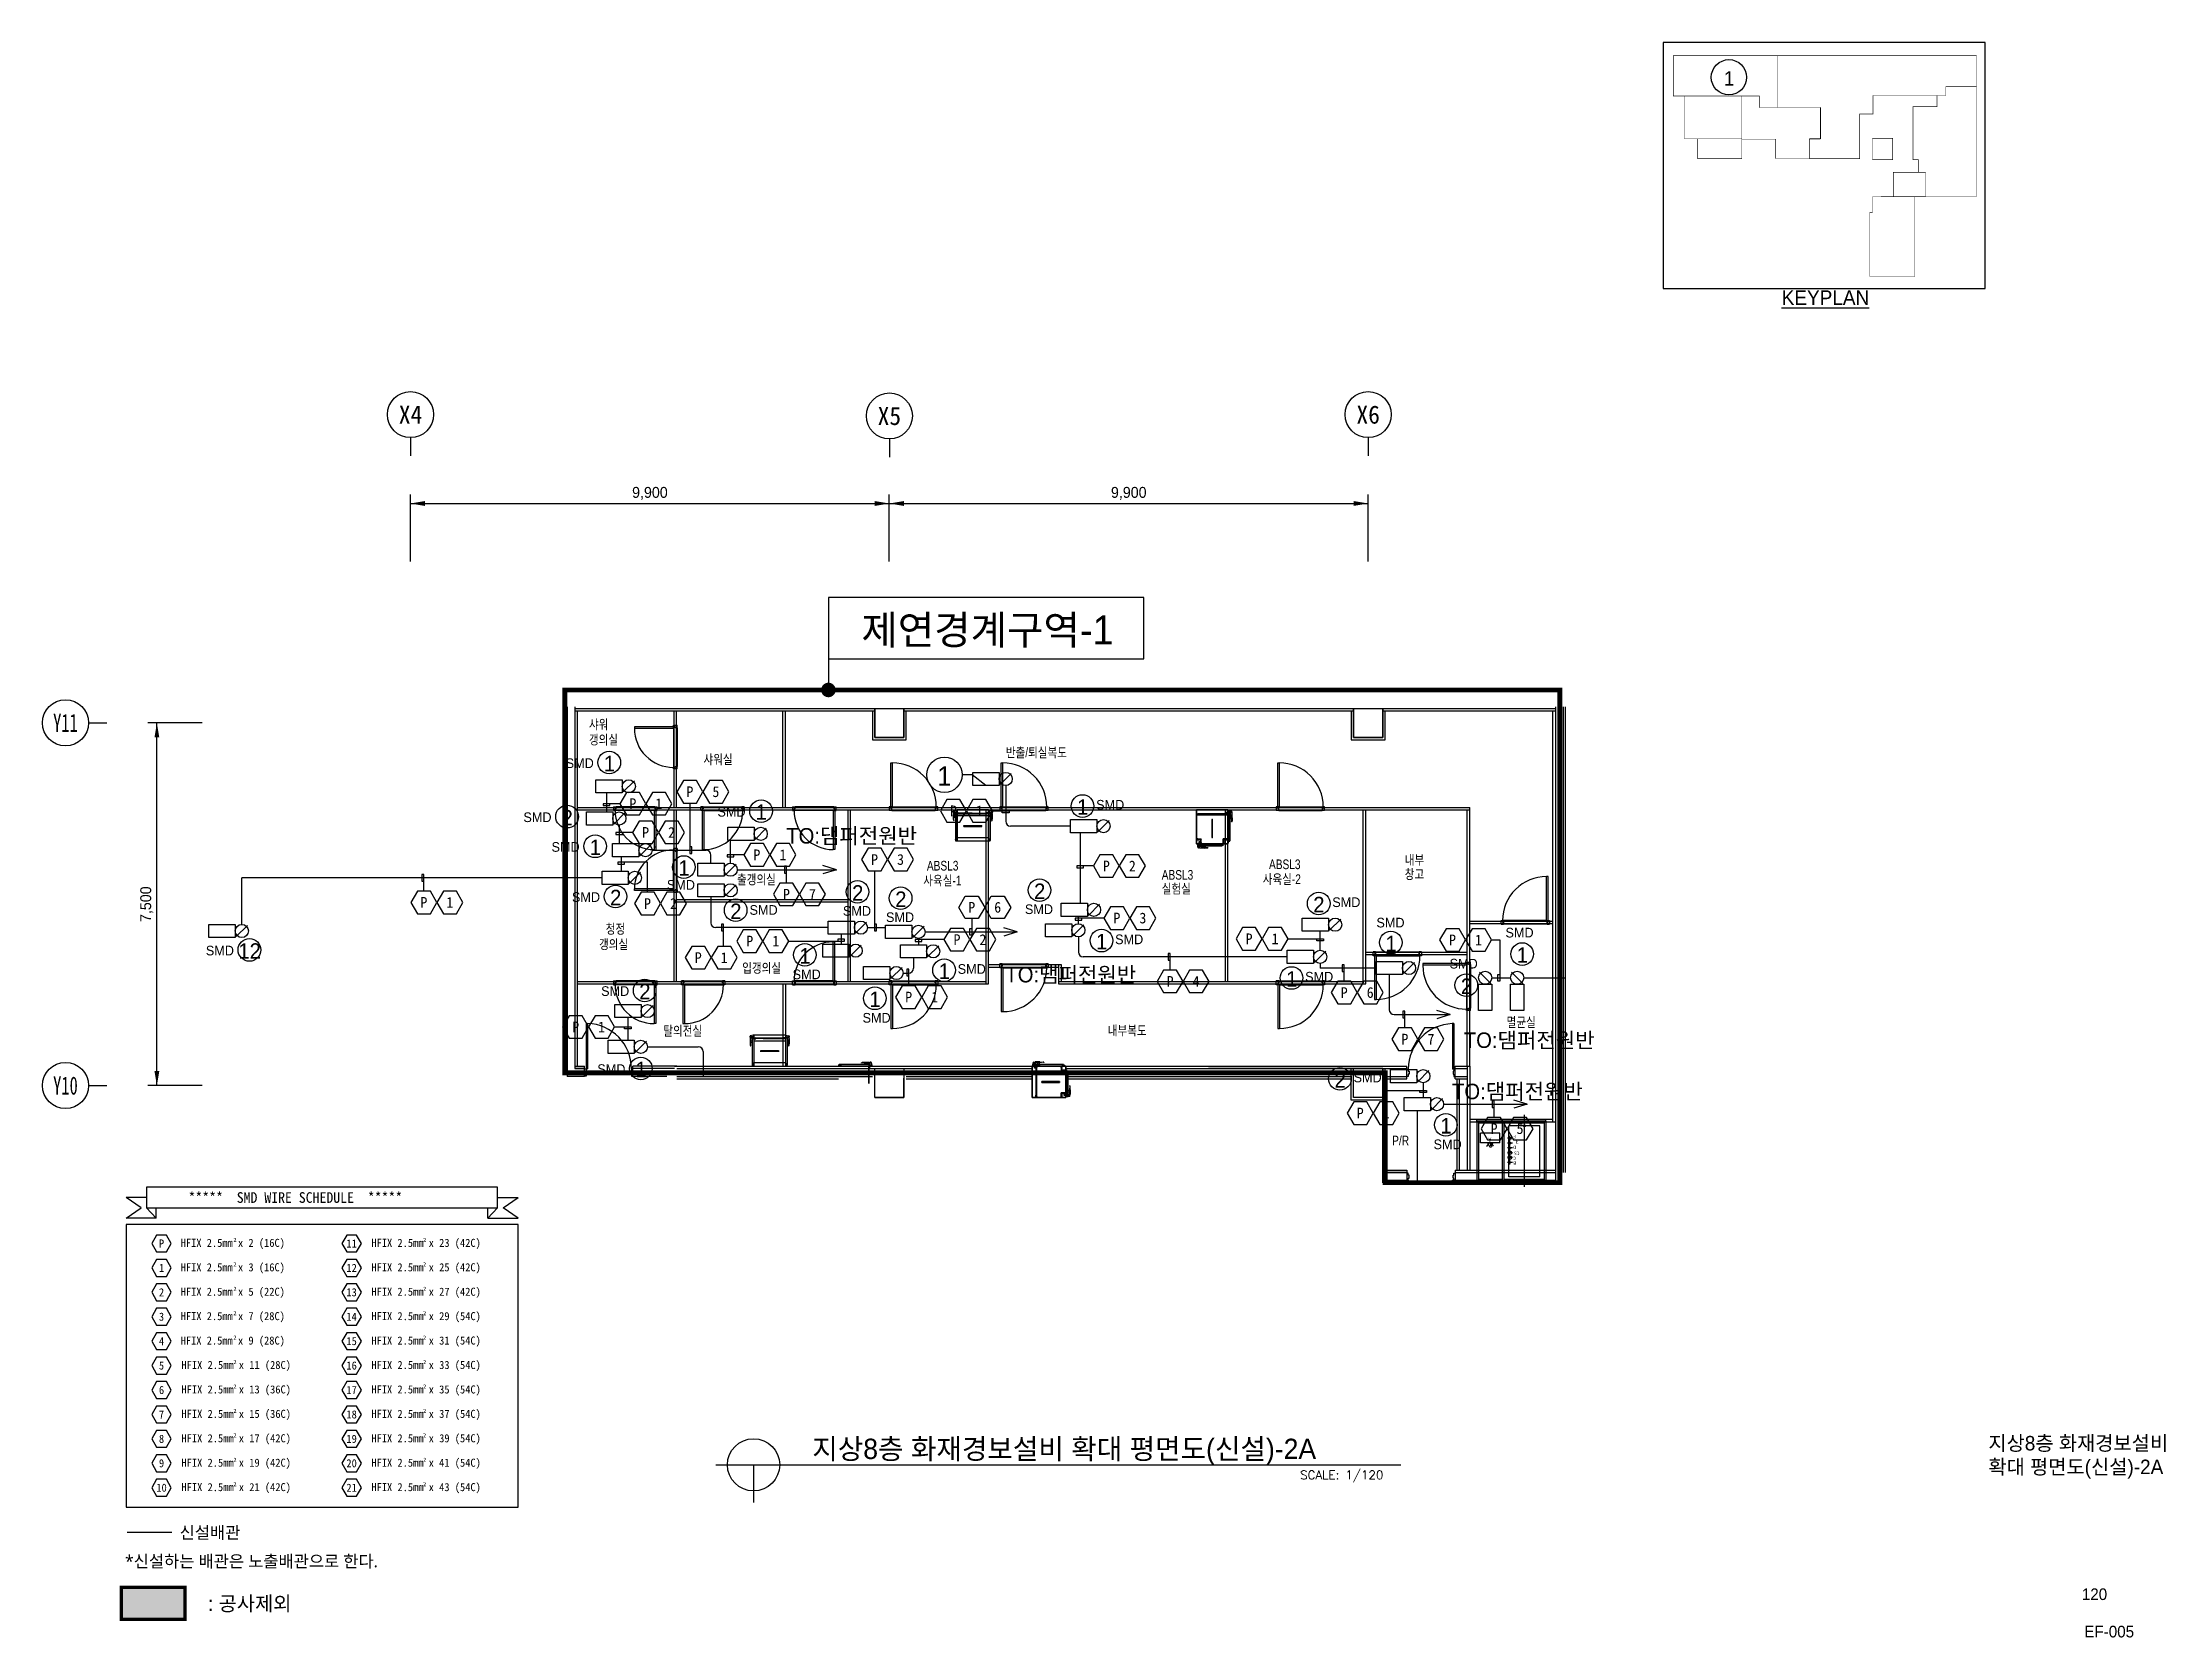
# Model space of a CAD drawing. Header units: millimetres. Extents: x 3365 to 47260, y 1455 to 34440.
import ezdxf
from ezdxf.enums import TextEntityAlignment as Align

# ---------------------------------------------------------------- set-up
doc = ezdxf.new("R2010")
doc.units = ezdxf.units.MM
doc.header["$LTSCALE"] = 120
doc.linetypes.add('HIDDEN', pattern=[9.525, 6.35, -3.175])
doc.linetypes.add('HIDDENX2', pattern=[0.75, 0.5, -0.25])
for name, color, linetype in [('1구역', 41, 'Continuous'), ('7', 7, 'Continuous'), ('ARCH', 9, 'Continuous'), ('DAMPER', 2, 'Continuous'), ('duct-si', 7, 'Continuous'), ('fire', 2, 'Continuous'), ('fire-l', 4, 'Continuous'), ('FIRE-NOTE', 7, 'Continuous'), ('FORM', 7, 'Continuous'), ('smd-f', 2, 'Continuous'), ('공사제외', 5, 'Continuous')]:
    doc.layers.add(name, color=color, linetype=linetype)
doc.styles.add('GHD', font='')
doc.styles.add('ghs', font='')
doc.styles.add('SIM', font='simplex_.ttf')
doc.styles.add('SUKWOO', font='malgun.ttf')
doc.styles.add('TEST', font='')
doc.styles.add('TSTYLE4', font='txt', dxfattribs={"width": 0.95, "height": 70})
doc.styles.add('TSTYLE5', font='txt', dxfattribs={"width": 0.95, "height": 80})
doc.styles.add('TSTYLE7', font='txt', dxfattribs={"height": 70})
doc.styles.add('TT', font='')
doc.styles.add('돋움', font='')
doc.styles.add('울릉도l', font='')
doc.styles.add('울릉도M', font='HYWULM.TTF')
doc.styles.get('GHD').set_extended_font_data('Dotum')
doc.styles.get('ghs').set_extended_font_data('Dotum')
doc.styles.get('TEST').set_extended_font_data('Dotum')
doc.styles.get('TT').set_extended_font_data('Dotum')
doc.styles.get('돋움').set_extended_font_data('DotumChe')
doc.styles.get('울릉도l').set_extended_font_data('Dotum')

msp = doc.modelspace()

# ---------------------------------------------------------------- texts
at = {"layer": '7', "style": '울릉도M'}
for s, height, p in [('지상8층 화재경보설비', 300, (43597, 5324, 0)), ('확대 평면도(신설)-2A', 300, (43597, 4834, 0)), ('120', 240, (45529, 2231, 0)), ('EF-005', 240, (45580, 1458, 0))]:
    msp.add_text(s, height=height, dxfattribs=at).set_placement(p)
at = {"layer": 'ARCH', "color": 9, "style": 'GHD', "width": 0.8}
for s, p in [('샤워', (14663, 20240, 0)), ('갱의실', (14663, 19922, 0)), ('반출/퇴실복도', (23283, 19658, 0)), ('샤워실', (17031, 19516, -1403)), ('내부', (31530, 17435, 0)), ('출갱의실', (17725, 17030, -1403)), ('사육실-1', (21576, 17009, 0)), ('ABSL3', (21651, 17316, 0)), ('ABSL3', (26506, 17127, 0)), ('사육실-2', (28594, 17038, 0)), ('ABSL3', (28724, 17345, 0)), ('창고', (31530, 17140, 0)), ('실험실', (26506, 16840, 0)), ('갱의실', (14872, 15691, 0)), ('청정', (15010, 16009, 0)), ('입갱의실', (17832, 15202, 0)), ('탈의전실', (16200, 13900, -1403)), ('내부복도', (25391, 13908, 0)), ('멸균실', (33637, 14079, 0)), ('P/R', (31271, 11633, 0))]:
    msp.add_text(s, height=200, dxfattribs=at).set_placement(p)
at = {"layer": 'ARCH', "color": 9, "width": 0.95}
for s, height, style, p in [('A', 80, 'TSTYLE5', (33321, 11791, 0)), ('D', 70, 'TSTYLE4', (33827, 11629, 0)), ('F', 70, 'TSTYLE4', (33830, 11846, 0)), ('CS', 70, 'TSTYLE4', (33902, 11504, 0)), ('C', 70, 'TSTYLE4', (33830, 11400, 0)), ('B', 70, 'TSTYLE4', (33829, 11301, 0))]:
    msp.add_text(s, height=height, rotation=180, dxfattribs=dict(at, style=style)).set_placement(p)
at = {"layer": 'ARCH', "color": 9, "style": 'TSTYLE7'}
msp.add_text('E', height=70, rotation=0, dxfattribs=at).set_placement((33830, 11667, 0))
at = {"layer": 'ARCH', "color": 9, "char_height": 225, "attachment_point": 5, "style": '울릉도l'}
for insert in [(15924, 25115, 0), (25824, 25115, 0)]:
    msp.add_mtext('9,900', dxfattribs=dict(at, insert=insert))
at = {"layer": 'ARCH', "color": 9, "insert": (5521, 16620, 0), "char_height": 225, "attachment_point": 5, "rotation": 90, "style": '울릉도l'}
msp.add_mtext('7,500', dxfattribs=at)
at = {"layer": 'fire', "style": '돋움'}
for s, height, p in [('P', 222, (16751, 18945, 0)), ('5', 222, (17288, 18945, 0)), ('P', 222, (15572, 18698, 0)), ('1', 222, (16109, 18698, 0)), ('P', 222, (22199, 18550, 0)), ('1', 222, (22736, 18550, 0)), ('P', 222, (15835, 18104, 0)), ('2', 222, (16372, 18104, 0)), ('P', 222, (18136, 17641, -2807)), ('1', 222, (18674, 17641, -2807)), ('P', 222, (20569, 17543, 0)), ('3', 222, (21106, 17543, 0)), ('P', 222, (25361, 17410, 0)), ('2', 222, (25898, 17410, 0)), ('P', 222, (11251, 16657, 0)), ('1', 222, (11788, 16657, 0)), ('P', 222, (15874, 16633, 0)), ('2', 222, (16411, 16633, 0)), ('P', 222, (18747, 16825, -2807)), ('7', 222, (19284, 16825, -2807)), ('P', 222, (22578, 16555, 0)), ('6', 222, (23115, 16555, 0)), ('P', 222, (25579, 16333, 0)), ('3', 222, (26116, 16333, 0)), ('P', 222, (17988, 15857, 0)), ('1', 222, (18526, 15857, 0)), ('P', 222, (22273, 15887, 0)), ('2', 222, (22810, 15887, 0)), ('P', 222, (28312, 15904, 0)), ('1', 222, (28849, 15904, 0)), ('P', 222, (32518, 15880, 0)), ('1', 222, (33056, 15880, 0)), ('P', 222, (16924, 15515, -2807)), ('1', 222, (17461, 15515, -2807)), ('P', 222, (26679, 15023, 0)), ('4', 222, (27216, 15023, 0)), ('P', 222, (21274, 14699, 0)), ('1', 222, (21811, 14699, 0)), ('P', 222, (30279, 14792, 0)), ('6', 222, (30816, 14792, 0)), ('P', 222, (14389, 14081, 0)), ('1', 222, (14926, 14081, 0)), ('P', 222, (31533, 13829, 0)), ('7', 222, (32071, 13829, 0)), ('P', 222, (30610, 12300, 0)), ('1', 222, (31148, 12300, 0)), ('P', 222, (33377, 11977, 0)), ('5', 222, (33914, 11977, 0)), ('P', 167, (5827, 9604, 0)), ('HFIX 2.5mm x 2 (16C)', 166.76, (7300, 9604, 0)), ('2', 83.4, (7346, 9678, 0)), ('11', 166.8, (9757, 9604, 0)), ('HFIX 2.5mm x 23 (42C)', 166.76, (11297, 9604, 0)), ('2', 83.4, (11266, 9678, 0)), ('1', 167, (5827, 9099, 0)), ('HFIX 2.5mm x 3 (16C)', 166.76, (7300, 9099, 0)), ('2', 83.4, (7346, 9173, 0)), ('12', 166.8, (9757, 9099, 0)), ('HFIX 2.5mm x 25 (42C)', 166.76, (11297, 9099, 0)), ('2', 83.4, (11266, 9173, 0)), ('2', 167, (5827, 8594, 0)), ('HFIX 2.5mm x 5 (22C)', 166.76, (7300, 8594, 0)), ('2', 83.4, (7346, 8668, 0)), ('13', 166.8, (9757, 8594, 0)), ('HFIX 2.5mm x 27 (42C)', 166.76, (11297, 8594, 0)), ('2', 83.4, (11266, 8668, 0)), ('3', 167, (5827, 8089, 0)), ('HFIX 2.5mm x 7 (28C)', 166.76, (7300, 8089, 0)), ('2', 83.4, (7346, 8163, 0)), ('14', 166.8, (9757, 8089, 0)), ('HFIX 2.5mm x 29 (54C)', 166.76, (11297, 8089, 0)), ('2', 83.4, (11266, 8163, 0)), ('4', 167, (5827, 7584, 0)), ('HFIX 2.5mm x 9 (28C)', 166.76, (7300, 7584, 0)), ('2', 83.4, (7346, 7658, 0)), ('15', 166.8, (9757, 7584, 0)), ('HFIX 2.5mm x 31 (54C)', 166.76, (11297, 7584, 0)), ('2', 83.4, (11266, 7658, 0)), ('5', 167, (5827, 7079, 0)), ('HFIX 2.5mm x 11 (28C)', 166.76, (7371, 7079, 0)), ('2', 83.4, (7346, 7153, 0)), ('16', 166.8, (9757, 7079, 0)), ('HFIX 2.5mm x 33 (54C)', 166.76, (11297, 7079, 0)), ('2', 83.4, (11266, 7153, 0)), ('6', 167, (5827, 6573, 0)), ('HFIX 2.5mm x 13 (36C)', 166.76, (7371, 6573, 0)), ('2', 83.4, (7346, 6647, 0)), ('17', 166.8, (9757, 6573, 0)), ('HFIX 2.5mm x 35 (54C)', 166.76, (11297, 6573, 0)), ('2', 83.4, (11266, 6647, 0)), ('7', 167, (5827, 6068, 0)), ('HFIX 2.5mm x 15 (36C)', 166.76, (7371, 6068, 0)), ('2', 83.4, (7346, 6142, 0)), ('18', 166.8, (9757, 6068, 0)), ('HFIX 2.5mm x 37 (54C)', 166.76, (11297, 6068, 0)), ('2', 83.4, (11266, 6142, 0)), ('8', 167, (5827, 5563, 0)), ('HFIX 2.5mm x 17 (42C)', 166.76, (7371, 5563, 0)), ('2', 83.4, (7346, 5637, 0)), ('19', 166.8, (9757, 5563, 0)), ('HFIX 2.5mm x 39 (54C)', 166.76, (11297, 5563, 0)), ('2', 83.4, (11266, 5637, 0)), ('9', 167, (5827, 5058, 0)), ('HFIX 2.5mm x 19 (42C)', 166.76, (7371, 5058, 0)), ('2', 83.4, (7346, 5132, 0)), ('20', 166.8, (9757, 5058, 0)), ('HFIX 2.5mm x 41 (54C)', 166.76, (11297, 5058, 0)), ('2', 83.4, (11266, 5132, 0)), ('10', 166.8, (5827, 4553, 0)), ('HFIX 2.5mm x 21 (42C)', 166.76, (7371, 4553, 0)), ('2', 83.4, (7346, 4627, 0)), ('21', 166.8, (9757, 4553, 0)), ('HFIX 2.5mm x 43 (54C)', 166.76, (11297, 4553, 0)), ('2', 83.4, (11266, 4627, 0))]:
    msp.add_text(s, height=height, dxfattribs=at).set_placement(p, align=Align.MIDDLE)
at = {"layer": 'fire', "color": 3, "linetype": 'Continuous', "style": '돋움'}
msp.add_text('*****  SMD WIRE SCHEDULE  *****', height=220.59, dxfattribs=at).set_placement((6384, 10444, 0))
at = {"layer": 'fire', "style": 'SUKWOO'}
for s, p in [('신설배관', (6201, 3502, 0)), ('*신설하는 배관은 노출배관으로 한다.', (5073, 2908, 0))]:
    msp.add_text(s, height=250, dxfattribs=at).set_placement(p)
at = {"layer": 'FIRE-NOTE', "color": 6, "linetype": 'Continuous', "style": 'TT'}
msp.add_text('제연경계구역-1', height=600, dxfattribs=at).set_placement((22904, 22291, 0), align=Align.MIDDLE_CENTER)
at = {"layer": 'FORM', "color": 4, "style": 'GHD'}
msp.add_text('1', height=300, dxfattribs=at).set_placement((38237, 33695, 0), align=Align.MIDDLE)
for s, height, p in [('%%uKEYPLAN', 300, (39323, 29014, 0)), ('지상8층 화재경보설비 확대 평면도(신설)-2A', 420, (19281, 5147, 0))]:
    msp.add_text(s, height=height, dxfattribs=at).set_placement(p)
at = {"layer": 'FORM', "color": 2, "style": 'SIM'}
msp.add_text('SCALE: 1/120', height=180, dxfattribs=at).set_placement((31088, 4907, 0), align=Align.TOP_RIGHT)
at = {"layer": 'smd-f', "style": 'ghs'}
for p in [(14182, 19436, 0), (13309, 18318, 0), (17320, 18432, 0), (25150, 18576, 0), (13890, 17704, 0), (16275, 16920, 0), (14312, 16667, 0), (30032, 16561, 0), (17984, 16401, 0), (19914, 16381, 0), (20805, 16251, 0), (23677, 16416, 0), (30945, 16139, 0), (25542, 15793, 0), (33613, 15932, 0), (6743, 15561, 0), (22287, 15180, 0), (32458, 15290, 0), (14915, 14723, 0), (18875, 15069, 0), (29471, 15020, 0), (20321, 14171, 0), (14837, 13110, 0), (30472, 12936, 0), (32126, 11554, 0)]:
    msp.add_text('SMD', height=200, dxfattribs=at).set_placement(p)
at = {"layer": 'smd-f', "style": 'TT'}
for s, p in [('1', (15087, 19529, 0)), ('2', (14214, 18411, 0)), ('1', (18225, 18525, 0)), ('1', (24872, 18630, 0)), ('TO:댐퍼전원반', (20095, 18037, 0)), ('1', (14795, 17797, 0)), ('1', (16629, 17368, 0)), ('2', (15217, 16760, 0)), ('2', (20221, 16855, 0)), ('2', (21112, 16725, 0)), ('2', (23983, 16890, 0)), ('2', (29755, 16615, 0)), ('2', (17701, 16476, 0)), ('12', (7648, 15654, 0)), ('1', (25264, 15847, 0)), ('1', (31248, 15806, 0)), ('1', (19131, 15552, 0)), ('1', (22010, 15234, 0)), ('TO:댐퍼전원반', (24626, 15166, 0)), ('1', (33961, 15569, 0)), ('2', (15820, 14816, 0)), ('1', (29194, 15074, 0)), ('2', (32807, 14927, 0)), ('1', (20578, 14654, 0)), ('TO:댐퍼전원반', (34104, 13811, 0)), ('1', (15742, 13203, 0)), ('2', (30195, 12990, 0)), ('TO:댐퍼전원반', (33860, 12751, 0)), ('1', (32383, 12038, 0))]:
    msp.add_text(s, height=320, dxfattribs=at).set_placement(p, align=Align.MIDDLE)
msp.add_text('1', height=400, rotation=360, dxfattribs=at).set_placement((22011, 19271, 0), align=Align.MIDDLE)
at = {"layer": '공사제외', "color": 3, "style": 'TEST'}
msp.add_text(': 공사제외', height=300, dxfattribs=at).set_placement((7651, 2160, 0), align=Align.MIDDLE)

# ---------------------------------------------------------------- blocks, each defined once
blk = doc.blocks.new('주열마킹$0$')
blk.add_line((0, 5), (0, 0))
blk.add_circle((0, 11.35), 6.35)
at = {"color": 3, "style": '돋움'}
blk.add_attdef('NO', text='', height=5, dxfattribs=at).set_placement((0, 11.35), align=Align.MIDDLE_CENTER)
blk = doc.blocks.new('*U2')
blk.add_line((0, 5), (0, 0))
blk.add_circle((0, 11.35), 6.35)
at = {"color": 3, "style": '돋움'}
blk.add_attdef('NO', text='', height=5, dxfattribs=at).set_placement((0, 11.35), align=Align.MIDDLE_CENTER)
blk = doc.blocks.new('e-22-1')
at = {"layer": 'DAMPER'}
blk.add_line((-5, 1), (-1, 1), dxfattribs=at)
at = {"layer": 'fire'}
for p, q in [((-5, -1), (-5, 1)), ((-1, 1), (-1, -1)), ((0.85, 0.85), (-0.85, -0.85)), ((-1, -1), (-5, -1))]:
    blk.add_line(p, q, dxfattribs=at)
blk.add_circle((0, 0), 1, dxfattribs=at)

# ---------------------------------------------------------------- hatches: boundary and pattern name
at = {"layer": '공사제외'}
h = msp.add_hatch(color=253, dxfattribs=at)
h.dxf.hatch_style = 1
h.paths.add_polyline_path([(4995, 2495), (6314, 2495), (6314, 1831), (4995, 1831)])

# ---------------------------------------------------------------- linework, layer by layer
at = {"layer": '1구역', "color": 1, "linetype": 'HIDDENX2', "ltscale": 7, "elevation": 0}
for points, const_width in [([(37083, 34129), (37083, 33527), (37083, 33334), (38863, 33334), (38863, 33096), (39243, 33096), (39243, 34165), (37083, 34165)], 10.5), ([(14164, 20700), (14164, 14973), (14164, 13133), (31124, 13133), (31124, 10860), (34736, 10860), (34736, 21050), (14164, 21050)], 100)]:
    msp.add_lwpolyline(points, close=True, dxfattribs=dict(at, const_width=const_width))
at = {"layer": '1구역', "color": 4, "linetype": 'HIDDENX2', "ltscale": 7, "const_width": 10.5, "elevation": 0}
msp.add_lwpolyline([(40937, 32961), (41212, 32961), (41212, 33343), (42717, 33343), (42717, 33526), (43350, 33526), (43350, 34165), (39243, 34165), (39243, 33096), (40129, 33096), (40129, 32451), (39898, 32451), (39898, 32036), (40937, 32036), (40937, 32961)], dxfattribs=at)
at = {"layer": '1구역', "color": 5, "linetype": 'HIDDENX2', "ltscale": 7, "const_width": 10.5, "elevation": 0}
for points in [[(42717, 33343), (42717, 33526), (43350, 33526), (43350, 31255), (42297, 31255), (42297, 31753), (42150, 31753), (42150, 32015), (42040, 32015), (42040, 33112), (42533, 33112), (42533, 33343)], [(41630, 31255), (42297, 31250), (42297, 31753), (41630, 31753), (41630, 31249)]]:
    msp.add_lwpolyline(points, close=True, dxfattribs=at)
at = {"layer": '1구역', "color": 2, "linetype": 'HIDDENX2', "ltscale": 7, "const_width": 10.5, "elevation": 0}
msp.add_lwpolyline([(37314, 33334), (37314, 32448), (38498, 32448), (38498, 33334)], close=True, dxfattribs=at)
at = {"layer": '1구역', "color": 3, "linetype": 'HIDDENX2', "ltscale": 7, "const_width": 10.5, "elevation": 0}
for points in [[(38498, 33334), (38863, 33334), (38863, 33096), (40120, 33096), (40120, 32439), (39890, 32439), (39890, 32041), (39199, 32041), (39199, 32439), (38498, 32439)], [(37586, 32446), (38499, 32446), (38499, 32036), (37586, 32036)]]:
    msp.add_lwpolyline(points, close=True, dxfattribs=at)
at = {"layer": '1구역', "color": 4, "linetype": 'HIDDENX2', "ltscale": 7, "const_width": 10.5, "elevation": 0}
msp.add_lwpolyline([(41200, 32459), (41619, 32459), (41619, 32015), (41200, 32015)], close=True, dxfattribs=at)
at = {"layer": '1구역', "color": 3, "linetype": 'HIDDENX2', "ltscale": 7, "const_width": 10.5, "elevation": 0}
msp.add_lwpolyline([(41200, 30928), (41200, 31249), (42077, 31250), (42077, 29600), (41146, 29600), (41146, 30928), (41200, 30928)], dxfattribs=at)
at = {"layer": 'ARCH', "color": 1}
for p, q in [((10974, 23706, 0), (10974, 25093, 0)), ((20874, 23706, 0), (20874, 25093, 0)), ((20874, 23706, 0), (20874, 25093, 0)), ((30774, 23706, 0), (30774, 25093, 0)), ((10974, 24906, 0), (20874, 24906, 0)), ((20874, 24906, 0), (30774, 24906, 0)), ((6670, 20370, 0), (5543, 20370, 0)), ((5731, 12870, 0), (5731, 20370, 0)), ((6670, 12870, 0), (5543, 12870, 0))]:
    msp.add_line(p, q, dxfattribs=at)
at = {"layer": 'ARCH', "color": 9}
for p, q in [((14214, 20700, 0), (14214, 13060, 0)), ((14374, 20700, 0), (14374, 13220, 0)), ((14374, 20670, 0), (20574, 20670, 0)), ((20574, 20670, 0), (20574, 20070, 0)), ((20574, 20670, 0), (21174, 20670, 0)), ((20574, 20070, 0), (20574, 20670, 0)), ((20574, 20670, 0), (21174, 20670, 0)), ((20574, 20070, 0), (20574, 20670, 0)), ((21174, 20670, 0), (30474, 20670, 0)), ((21174, 20070, 0), (21174, 20670, 0)), ((21174, 20670, 0), (21174, 20070, 0)), ((21174, 20670, 0), (21174, 20070, 0)), ((30474, 20670, 0), (30474, 20070, 0)), ((30474, 20670, 0), (31074, 20670, 0)), ((30474, 20070, 0), (30474, 20670, 0)), ((31074, 20670, 0), (34644, 20670, 0)), ((31074, 20070, 0), (31074, 20670, 0)), ((31074, 20670, 0), (31074, 20070, 0)), ((34644, 20700, 0), (34644, 10860, 0)), ((34804, 20700, 0), (34804, 11070, 0)), ((34854, 11070, 0), (34854, 20700, 0)), ((14374, 20620, 0), (20574, 20620, 0)), ((14424, 13270, 0), (14424, 20620, 0)), ((16409, 20291, 0), (15604, 20291, 0)), ((15604, 20291, 0), (15604, 20256, 0)), ((16409, 20256, 0), (15604, 20256, 0)), ((16409, 20291, 0), (16409, 20320, 0)), ((16409, 20320, 0), (16489, 20320, 0)), ((16445, 20291, 0), (16409, 20291, 0)), ((16409, 20256, 0), (16409, 20291, 0)), ((16409, 20256, 0), (16409, 19450, 0)), ((16424, 18620, 0), (16424, 20620, 0)), ((16424, 20320, 0), (16474, 20320, 0)), ((16424, 20320, 0), (16474, 20320, 0)), ((16445, 20270, 0), (16445, 20291, 0)), ((16489, 20270, 0), (16445, 20270, 0)), ((16474, 18620, 0), (16474, 20620, 0)), ((16489, 20270, 0), (16489, 20320, 0)), ((16489, 20270, 0), (16489, 19470, 0)), ((18674, 18620, 0), (18674, 20620, 0)), ((18724, 18620, 0), (18724, 20620, 0)), ((20524, 20620, 0), (20524, 20020, 0)), ((21174, 20620, 0), (30474, 20620, 0)), ((21224, 20020, 0), (21224, 20620, 0)), ((30424, 20620, 0), (30424, 20020, 0)), ((31074, 20620, 0), (34644, 20620, 0)), ((31124, 20020, 0), (31124, 20620, 0)), ((34594, 12116, 0), (34594, 20620, 0)), ((20524, 20020, 0), (21224, 20020, 0)), ((20574, 20070, 0), (21174, 20070, 0)), ((21174, 20070, 0), (20574, 20070, 0)), ((21174, 20070, 0), (20574, 20070, 0)), ((30424, 20020, 0), (31124, 20020, 0)), ((30474, 20070, 0), (31074, 20070, 0)), ((31074, 20070, 0), (30474, 20070, 0)), ((16409, 19450, 0), (16445, 19450, 0)), ((16409, 19420, 0), (16409, 19450, 0)), ((16489, 19420, 0), (16409, 19420, 0)), ((16474, 19420, 0), (16424, 19420, 0)), ((16445, 19470, 0), (16489, 19470, 0)), ((16445, 19450, 0), (16445, 19470, 0)), ((16445, 19450, 0), (16445, 19470, 0)), ((16489, 19420, 0), (16489, 19470, 0)), ((20904, 18635, 0), (20904, 19541, 0)), ((20904, 19541, 0), (20939, 19541, 0)), ((20939, 18635, 0), (20939, 19541, 0)), ((23186, 18635, 0), (23186, 19541, 0)), ((23186, 19541, 0), (23221, 19541, 0)), ((23221, 18635, 0), (23221, 19541, 0)), ((28904, 18635, 0), (28904, 19541, 0)), ((28904, 19541, 0), (28939, 19541, 0)), ((28939, 18635, 0), (28939, 19541, 0)), ((14424, 18620, 0), (20024, 18620, 0)), ((14424, 18570, 0), (32874, 18570, 0)), ((15174, 18635, 0), (15174, 18555, 0)), ((15174, 18635, 0), (15224, 18635, 0)), ((15174, 18620, 0), (15174, 18570, 0)), ((15174, 18555, 0), (15204, 18555, 0)), ((15204, 18591, 0), (15224, 18591, 0)), ((15204, 18555, 0), (15204, 18591, 0)), ((15204, 18591, 0), (15224, 18591, 0)), ((16010, 18555, 0), (15204, 18555, 0)), ((15224, 18591, 0), (15224, 18635, 0)), ((16025, 18635, 0), (15224, 18635, 0)), ((16010, 18555, 0), (16010, 17750, 0)), ((16010, 18555, 0), (16045, 18555, 0)), ((16025, 18635, 0), (16025, 18591, 0)), ((16025, 18635, 0), (16074, 18635, 0)), ((16025, 18591, 0), (16045, 18591, 0)), ((16045, 18591, 0), (16045, 18555, 0)), ((16045, 18555, 0), (16074, 18555, 0)), ((16045, 18555, 0), (16045, 17750, 0)), ((16074, 18555, 0), (16074, 18635, 0)), ((16074, 18570, 0), (16074, 18620, 0)), ((16074, 18570, 0), (16074, 18620, 0)), ((16424, 15020, 0), (16424, 18570, 0)), ((16474, 15020, 0), (16474, 18570, 0)), ((16974, 18555, 0), (16974, 18635, 0)), ((17024, 18635, 0), (16974, 18635, 0)), ((16974, 18570, 0), (16974, 18620, 0)), ((16974, 18570, 0), (16974, 18620, 0)), ((17004, 18555, 0), (16974, 18555, 0)), ((17004, 18591, 0), (17004, 18555, 0)), ((17024, 18591, 0), (17004, 18591, 0)), ((17004, 18555, 0), (17004, 17750, 0)), ((17039, 18555, 0), (17004, 18555, 0)), ((17024, 18635, 0), (17024, 18591, 0)), ((17024, 18635, 0), (17825, 18635, 0)), ((17039, 18555, 0), (17039, 17750, 0)), ((17039, 18555, 0), (17845, 18555, 0)), ((17825, 18591, 0), (17825, 18635, 0)), ((17874, 18635, 0), (17825, 18635, 0)), ((17845, 18591, 0), (17825, 18591, 0)), ((17845, 18591, 0), (17825, 18591, 0)), ((17845, 18555, 0), (17845, 18591, 0)), ((17874, 18555, 0), (17845, 18555, 0)), ((17874, 18635, 0), (17874, 18555, 0)), ((17874, 18620, 0), (17874, 18570, 0)), ((18874, 18635, 0), (18874, 18555, 0)), ((18874, 18635, 0), (18924, 18635, 0)), ((18874, 18620, 0), (18874, 18570, 0)), ((18874, 18555, 0), (18904, 18555, 0)), ((18904, 18591, 0), (18924, 18591, 0)), ((18904, 18555, 0), (18904, 18591, 0)), ((18904, 18591, 0), (18924, 18591, 0)), ((19710, 18555, 0), (18904, 18555, 0)), ((18924, 18591, 0), (18924, 18635, 0)), ((19725, 18635, 0), (18924, 18635, 0)), ((19710, 18555, 0), (19710, 17750, 0)), ((19710, 18555, 0), (19745, 18555, 0)), ((19725, 18635, 0), (19725, 18591, 0)), ((19725, 18635, 0), (19774, 18635, 0)), ((19725, 18591, 0), (19745, 18591, 0)), ((19745, 18591, 0), (19745, 18555, 0)), ((19745, 18555, 0), (19774, 18555, 0)), ((19745, 18555, 0), (19745, 17750, 0)), ((19774, 18555, 0), (19774, 18635, 0)), ((19774, 18570, 0), (19774, 18620, 0)), ((19774, 18570, 0), (19774, 18620, 0)), ((20024, 18620, 0), (32874, 18620, 0)), ((20024, 15020, 0), (20024, 18570, 0)), ((20074, 15020, 0), (20074, 18570, 0)), ((20904, 18635, 0), (20874, 18635, 0)), ((20874, 18635, 0), (20874, 18555, 0)), ((20874, 18620, 0), (20874, 18570, 0)), ((20874, 18620, 0), (20874, 18570, 0)), ((20924, 18555, 0), (20874, 18555, 0)), ((20904, 18599, 0), (20904, 18635, 0)), ((20939, 18635, 0), (20904, 18635, 0)), ((20924, 18599, 0), (20904, 18599, 0)), ((20924, 18555, 0), (20924, 18599, 0)), ((20924, 18555, 0), (21825, 18555, 0)), ((20939, 18635, 0), (21845, 18635, 0)), ((21825, 18599, 0), (21825, 18555, 0)), ((21845, 18599, 0), (21825, 18599, 0)), ((21845, 18599, 0), (21825, 18599, 0)), ((21874, 18555, 0), (21825, 18555, 0)), ((21845, 18635, 0), (21845, 18599, 0)), ((21874, 18635, 0), (21845, 18635, 0)), ((21874, 18555, 0), (21874, 18635, 0)), ((21874, 18570, 0), (21874, 18620, 0)), ((22193, 18540, 0), (22193, 18525, 0)), ((22262, 18525, 0), (22193, 18525, 0)), ((22193, 18524, 0), (22193, 18522, 0)), ((22193, 18522, 0), (22201, 18511, 0)), ((22208, 18525, 0), (22194, 18525, 0)), ((22196, 18464, 0), (22196, 18381, 0)), ((22199, 18495, 0), (22199, 18422, 0)), ((22262, 18564, 0), (22200, 18547, 0)), ((22200, 18456, 0), (22207, 18456, 0)), ((22204, 18460, 0), (22204, 18452, 0)), ((22237, 18504, 0), (22208, 18504, 0)), ((22209, 18524, 0), (22209, 18514, 0)), ((22254, 18520, 0), (22209, 18520, 0)), ((22212, 18516, 0), (22216, 18516, 0)), ((22212, 18504, 0), (22212, 18516, 0)), ((22226, 18504, 0), (22226, 18504, 0)), ((22239, 18474, 0), (22226, 18474, 0)), ((22239, 18440, 0), (22226, 18440, 0)), ((22228, 18482, 0), (22228, 18435, 0)), ((22230, 18476, 0), (22228, 18478, 0)), ((22230, 18472, 0), (22228, 18470, 0)), ((22230, 18442, 0), (22228, 18444, 0)), ((22230, 18438, 0), (22228, 18436, 0)), ((22230, 18476, 0), (22230, 18472, 0)), ((22237, 18476, 0), (22230, 18476, 0)), ((22237, 18472, 0), (22230, 18472, 0)), ((22230, 18442, 0), (22230, 18438, 0)), ((22237, 18442, 0), (22230, 18442, 0)), ((22237, 18438, 0), (22230, 18438, 0)), ((22237, 18504, 0), (22237, 18413, 0)), ((22240, 18504, 0), (22240, 17967, 0)), ((22240, 18504, 0), (22273, 18504, 0)), ((22254, 18525, 0), (22254, 18520, 0)), ((22258, 18491, 0), (22258, 18504, 0)), ((22273, 18491, 0), (22258, 18491, 0)), ((22277, 18554, 0), (22259, 18554, 0)), ((22276, 18527, 0), (22259, 18527, 0)), ((22274, 18503, 0), (22259, 18503, 0)), ((22259, 18503, 0), (22259, 18492, 0)), ((22259, 18500, 0), (22259, 18500, 0)), ((22259, 18500, 0), (22259, 18500, 0)), ((22259, 18492, 0), (22274, 18492, 0)), ((22260, 18497, 0), (22261, 18498, 0)), ((22260, 18497, 0), (22260, 18498, 0)), ((22260, 18498, 0), (22261, 18498, 0)), ((22261, 18492, 0), (22261, 18492, 0)), ((22261, 18492, 0), (22261, 18492, 0)), ((22262, 18564, 0), (22262, 18517, 0)), ((22273, 18564, 0), (22262, 18564, 0)), ((22265, 18556, 0), (22262, 18559, 0)), ((22265, 18552, 0), (22262, 18549, 0)), ((22273, 18536, 0), (22262, 18536, 0)), ((22265, 18529, 0), (22262, 18532, 0)), ((22265, 18525, 0), (22262, 18522, 0)), ((22273, 18517, 0), (22262, 18517, 0)), ((22264, 18500, 0), (22264, 18500, 0)), ((22264, 18500, 0), (22264, 18500, 0)), ((22264, 18500, 0), (22264, 18500, 0)), ((22265, 18556, 0), (22265, 18552, 0)), ((22273, 18556, 0), (22265, 18556, 0)), ((22273, 18552, 0), (22265, 18552, 0)), ((22265, 18529, 0), (22265, 18525, 0)), ((22273, 18529, 0), (22265, 18529, 0)), ((22273, 18525, 0), (22265, 18525, 0)), ((22267, 18503, 0), (22267, 18503, 0)), ((22267, 18503, 0), (22267, 18503, 0)), ((22267, 18496, 0), (22268, 18496, 0)), ((22267, 18496, 0), (22267, 18496, 0)), ((22267, 18496, 0), (22268, 18496, 0)), ((22267, 18494, 0), (22268, 18495, 0)), ((22268, 18494, 0), (22267, 18494, 0)), ((22268, 18494, 0), (22268, 18495, 0)), ((22269, 18498, 0), (22270, 18499, 0)), ((22269, 18499, 0), (22270, 18499, 0)), ((22269, 18498, 0), (22269, 18499, 0)), ((22271, 18502, 0), (22270, 18502, 0)), ((22270, 18502, 0), (22271, 18502, 0)), ((22271, 18502, 0), (22271, 18502, 0)), ((22315, 18497, 0), (22271, 18497, 0)), ((22273, 18564, 0), (22273, 18517, 0)), ((22273, 18503, 0), (22273, 18504, 0)), ((22273, 18481, 0), (22273, 17993, 0)), ((22274, 18570, 0), (22274, 17920, 0)), ((22924, 18570, 0), (22274, 18570, 0)), ((22312, 18507, 0), (22274, 18488, 0)), ((22274, 18507, 0), (22312, 18488, 0)), ((22274, 18507, 0), (22312, 18507, 0)), ((22274, 18492, 0), (22274, 18503, 0)), ((22274, 18502, 0), (22274, 18483, 0)), ((22274, 18502, 0), (22274, 18483, 0)), ((22274, 18501, 0), (22274, 18502, 0)), ((22274, 18502, 0), (22274, 18502, 0)), ((22274, 18501, 0), (22274, 18501, 0)), ((22274, 18488, 0), (22312, 18488, 0)), ((22924, 18445, 0), (22274, 18445, 0)), ((22312, 18507, 0), (22312, 18488, 0)), ((22312, 18502, 0), (22887, 18502, 0)), ((22585, 18502, 0), (22312, 18502, 0)), ((22312, 18492, 0), (22887, 18492, 0)), ((22585, 18492, 0), (22312, 18492, 0)), ((22874, 14970, 0), (22874, 18570, 0)), ((22884, 18497, 0), (22928, 18497, 0)), ((22924, 18507, 0), (22887, 18507, 0)), ((22887, 18507, 0), (22924, 18488, 0)), ((22924, 18507, 0), (22887, 18488, 0)), ((22887, 18507, 0), (22887, 18488, 0)), ((22924, 18488, 0), (22887, 18488, 0)), ((22922, 18554, 0), (22940, 18554, 0)), ((22923, 18527, 0), (22940, 18527, 0)), ((22924, 14970, 0), (22924, 18570, 0)), ((22924, 18570, 0), (22924, 17920, 0)), ((22924, 18502, 0), (22924, 18483, 0)), ((22925, 18492, 0), (22925, 18503, 0)), ((22925, 18503, 0), (22940, 18503, 0)), ((22925, 18502, 0), (22925, 18502, 0)), ((22925, 18502, 0), (22925, 18502, 0)), ((22925, 18502, 0), (22925, 18502, 0)), ((22940, 18492, 0), (22925, 18492, 0)), ((22926, 18564, 0), (22926, 18517, 0)), ((22926, 18564, 0), (22937, 18564, 0)), ((22926, 18556, 0), (22934, 18556, 0)), ((22926, 18552, 0), (22934, 18552, 0)), ((22926, 18536, 0), (22937, 18536, 0)), ((22926, 18529, 0), (22934, 18529, 0)), ((22926, 18525, 0), (22934, 18525, 0)), ((22926, 18517, 0), (22937, 18517, 0)), ((22959, 18504, 0), (22926, 18504, 0)), ((22926, 18503, 0), (22926, 18504, 0)), ((22926, 18491, 0), (22941, 18491, 0)), ((22926, 18481, 0), (22926, 17993, 0)), ((22927, 18504, 0), (22959, 18504, 0)), ((22928, 18502, 0), (22928, 18503, 0)), ((22928, 18502, 0), (22928, 18503, 0)), ((22928, 18503, 0), (22928, 18503, 0)), ((22929, 18498, 0), (22929, 18499, 0)), ((22929, 18499, 0), (22929, 18499, 0)), ((22929, 18498, 0), (22929, 18499, 0)), ((22932, 18496, 0), (22931, 18497, 0)), ((22932, 18497, 0), (22931, 18497, 0)), ((22931, 18495, 0), (22931, 18495, 0)), ((22931, 18495, 0), (22931, 18495, 0)), ((22931, 18495, 0), (22931, 18495, 0)), ((22932, 18503, 0), (22932, 18503, 0)), ((22932, 18503, 0), (22932, 18503, 0)), ((22932, 18496, 0), (22932, 18497, 0)), ((22934, 18556, 0), (22937, 18559, 0)), ((22934, 18556, 0), (22934, 18552, 0)), ((22934, 18552, 0), (22937, 18549, 0)), ((22934, 18529, 0), (22937, 18532, 0)), ((22934, 18529, 0), (22934, 18525, 0)), ((22934, 18525, 0), (22937, 18522, 0)), ((22935, 18500, 0), (22935, 18501, 0)), ((22935, 18500, 0), (22935, 18501, 0)), ((22935, 18501, 0), (22935, 18501, 0)), ((22937, 18564, 0), (22937, 18517, 0)), ((22937, 18564, 0), (22999, 18547, 0)), ((22937, 18525, 0), (23006, 18525, 0)), ((22939, 18498, 0), (22938, 18498, 0)), ((22939, 18498, 0), (22938, 18498, 0)), ((22938, 18493, 0), (22938, 18493, 0)), ((22938, 18493, 0), (22938, 18493, 0)), ((22939, 18500, 0), (22939, 18500, 0)), ((22939, 18500, 0), (22939, 18500, 0)), ((22939, 18498, 0), (22939, 18498, 0)), ((22940, 18503, 0), (22940, 18492, 0)), ((22941, 18491, 0), (22941, 18504, 0)), ((22945, 18525, 0), (22945, 18520, 0)), ((22945, 18520, 0), (22990, 18520, 0)), ((22959, 18504, 0), (22959, 17967, 0)), ((22960, 18474, 0), (22973, 18474, 0)), ((22960, 18440, 0), (22973, 18440, 0)), ((22962, 18504, 0), (22962, 18413, 0)), ((22962, 18504, 0), (22991, 18504, 0)), ((22962, 18476, 0), (22969, 18476, 0)), ((22962, 18472, 0), (22969, 18472, 0)), ((22962, 18442, 0), (22969, 18442, 0)), ((22962, 18438, 0), (22969, 18438, 0)), ((22969, 18476, 0), (22971, 18478, 0)), ((22969, 18476, 0), (22969, 18472, 0)), ((22969, 18472, 0), (22971, 18470, 0)), ((22969, 18442, 0), (22971, 18444, 0)), ((22969, 18442, 0), (22969, 18438, 0)), ((22969, 18438, 0), (22971, 18436, 0)), ((22971, 18482, 0), (22971, 18435, 0)), ((22973, 18504, 0), (22973, 18504, 0)), ((22987, 18516, 0), (22983, 18516, 0)), ((22987, 18504, 0), (22987, 18516, 0)), ((22990, 18524, 0), (22990, 18514, 0)), ((22991, 18525, 0), (23005, 18525, 0)), ((22999, 18456, 0), (22992, 18456, 0)), ((22995, 18460, 0), (22995, 18452, 0)), ((23006, 18522, 0), (22998, 18511, 0)), ((23000, 18495, 0), (23000, 18422, 0)), ((23003, 18464, 0), (23003, 18381, 0)), ((23006, 18540, 0), (23006, 18525, 0)), ((23006, 18524, 0), (23006, 18522, 0)), ((23186, 18635, 0), (23157, 18635, 0)), ((23157, 18635, 0), (23157, 18555, 0)), ((23157, 18620, 0), (23157, 18570, 0)), ((23157, 18620, 0), (23157, 18570, 0)), ((23207, 18555, 0), (23157, 18555, 0)), ((23186, 18599, 0), (23186, 18635, 0)), ((23221, 18635, 0), (23186, 18635, 0)), ((23207, 18599, 0), (23186, 18599, 0)), ((23207, 18555, 0), (23207, 18599, 0)), ((23207, 18555, 0), (24107, 18555, 0)), ((23221, 18635, 0), (24128, 18635, 0)), ((24107, 18599, 0), (24107, 18555, 0)), ((24128, 18599, 0), (24107, 18599, 0)), ((24128, 18599, 0), (24107, 18599, 0)), ((24157, 18555, 0), (24107, 18555, 0)), ((24128, 18635, 0), (24128, 18599, 0)), ((24157, 18635, 0), (24128, 18635, 0)), ((24157, 18555, 0), (24157, 18635, 0)), ((24157, 18570, 0), (24157, 18620, 0)), ((27224, 18570, 0), (27224, 18470, 0)), ((27224, 18470, 0), (27224, 18570, 0)), ((27224, 18570, 0), (27874, 18570, 0)), ((27224, 18557, 0), (27224, 18522, 0)), ((27224, 18552, 0), (27224, 18517, 0)), ((27224, 18470, 0), (27224, 17869, 0)), ((27249, 18470, 0), (27224, 18470, 0)), ((27225, 18470, 0), (27249, 18470, 0)), ((27226, 18471, 0), (27226, 18569, 0)), ((27873, 18569, 0), (27226, 18569, 0)), ((27226, 18569, 0), (27226, 18471, 0)), ((27226, 18471, 0), (27248, 18471, 0)), ((27226, 17870, 0), (27226, 18470, 0)), ((27248, 18471, 0), (27248, 18491, 0)), ((27248, 18491, 0), (27273, 18491, 0)), ((27273, 18490, 0), (27249, 18490, 0)), ((27249, 18490, 0), (27249, 18470, 0)), ((27849, 18488, 0), (27249, 18488, 0)), ((27249, 18488, 0), (27249, 18470, 0)), ((27249, 18470, 0), (27849, 18470, 0)), ((27268, 18495, 0), (27268, 18484, 0)), ((27273, 18490, 0), (27273, 18491, 0)), ((27824, 15020, 0), (27824, 18570, 0)), ((27826, 18490, 0), (27826, 18491, 0)), ((27826, 18491, 0), (27851, 18491, 0)), ((27849, 18490, 0), (27826, 18490, 0)), ((27831, 18496, 0), (27831, 18481, 0)), ((27833, 18520, 0), (27873, 18520, 0)), ((27833, 18480, 0), (27833, 18520, 0)), ((27873, 18480, 0), (27833, 18480, 0)), ((27881, 18507, 0), (27844, 18507, 0)), ((27844, 18507, 0), (27844, 18492, 0)), ((27844, 18492, 0), (27881, 18492, 0)), ((27849, 18470, 0), (27849, 18490, 0)), ((27849, 18470, 0), (27849, 18488, 0)), ((27874, 18470, 0), (27849, 18470, 0)), ((27851, 18491, 0), (27851, 18471, 0)), ((27851, 18471, 0), (27873, 18471, 0)), ((27852, 18504, 0), (27858, 18504, 0)), ((27858, 18495, 0), (27852, 18495, 0)), ((27873, 18471, 0), (27873, 18569, 0)), ((27873, 18520, 0), (27873, 18480, 0)), ((27874, 15020, 0), (27874, 18570, 0)), ((27874, 18570, 0), (27874, 18470, 0)), ((27884, 18557, 0), (27874, 18557, 0)), ((27874, 18557, 0), (27874, 18522, 0)), ((27884, 18552, 0), (27874, 18552, 0)), ((27874, 18552, 0), (27874, 18517, 0)), ((27874, 18522, 0), (27884, 18522, 0)), ((27874, 18517, 0), (27884, 18517, 0)), ((27888, 18505, 0), (27877, 18505, 0)), ((27881, 18492, 0), (27881, 18507, 0)), ((27881, 18507, 0), (27913, 18507, 0)), ((27895, 18493, 0), (27881, 18493, 0)), ((27894, 18492, 0), (27881, 18492, 0)), ((27881, 18477, 0), (27892, 18477, 0)), ((27881, 18420, 0), (27881, 18477, 0)), ((27912, 18506, 0), (27882, 18506, 0)), ((27882, 18506, 0), (27882, 17934, 0)), ((27882, 18476, 0), (27882, 18421, 0)), ((27894, 18476, 0), (27882, 18476, 0)), ((27884, 18522, 0), (27884, 18557, 0)), ((27884, 18557, 0), (27939, 18541, 0)), ((27884, 18557, 0), (27956, 18541, 0)), ((27884, 18517, 0), (27884, 18552, 0)), ((27884, 18552, 0), (27884, 18526, 0)), ((27884, 18552, 0), (27884, 18526, 0)), ((27884, 18531, 0), (27939, 18531, 0)), ((27884, 18531, 0), (27956, 18531, 0)), ((27923, 18525, 0), (27884, 18525, 0)), ((27940, 18525, 0), (27884, 18525, 0)), ((27892, 18492, 0), (27894, 18492, 0)), ((27892, 18477, 0), (27892, 18492, 0)), ((27894, 18492, 0), (27894, 18476, 0)), ((27894, 18485, 0), (27894, 18492, 0)), ((27895, 18485, 0), (27894, 18485, 0)), ((27895, 18493, 0), (27895, 18485, 0)), ((27899, 18526, 0), (27899, 18496, 0)), ((27912, 17934, 0), (27912, 18506, 0)), ((27961, 18507, 0), (27913, 18507, 0)), ((27913, 18507, 0), (27913, 18413, 0)), ((27913, 18507, 0), (27913, 17933, 0)), ((27919, 18510, 0), (27919, 18507, 0)), ((27922, 18507, 0), (27922, 18413, 0)), ((27923, 18531, 0), (27923, 18523, 0)), ((27938, 18529, 0), (27923, 18529, 0)), ((27923, 18523, 0), (27927, 18515, 0)), ((27938, 18523, 0), (27935, 18515, 0)), ((27937, 18523, 0), (27937, 18507, 0)), ((27938, 18531, 0), (27938, 18523, 0)), ((27939, 18531, 0), (27939, 18541, 0)), ((27955, 18529, 0), (27940, 18529, 0)), ((27940, 18526, 0), (27940, 18518, 0)), ((27940, 18523, 0), (27944, 18515, 0)), ((27958, 18445, 0), (27941, 18413, 0)), ((27955, 18523, 0), (27952, 18515, 0)), ((27955, 18531, 0), (27955, 18523, 0)), ((27956, 18531, 0), (27956, 18541, 0)), ((27956, 18507, 0), (27958, 18502, 0)), ((27958, 18502, 0), (27958, 18445, 0)), ((27961, 18413, 0), (27961, 18507, 0)), ((27961, 18408, 0), (27961, 18507, 0)), ((28904, 18635, 0), (28874, 18635, 0)), ((28874, 18635, 0), (28874, 18555, 0)), ((28874, 18620, 0), (28874, 18570, 0)), ((28874, 18620, 0), (28874, 18570, 0)), ((28924, 18555, 0), (28874, 18555, 0)), ((28904, 18599, 0), (28904, 18635, 0)), ((28939, 18635, 0), (28904, 18635, 0)), ((28924, 18599, 0), (28904, 18599, 0)), ((28924, 18555, 0), (28924, 18599, 0)), ((28924, 18555, 0), (29825, 18555, 0)), ((28939, 18635, 0), (29845, 18635, 0)), ((29825, 18599, 0), (29825, 18555, 0)), ((29845, 18599, 0), (29825, 18599, 0)), ((29845, 18599, 0), (29825, 18599, 0)), ((29874, 18555, 0), (29825, 18555, 0)), ((29845, 18635, 0), (29845, 18599, 0)), ((29874, 18635, 0), (29845, 18635, 0)), ((29874, 18555, 0), (29874, 18635, 0)), ((29874, 18570, 0), (29874, 18620, 0)), ((30674, 14970, 0), (30674, 18570, 0)), ((30724, 14970, 0), (30724, 18570, 0)), ((32824, 13270, 0), (32824, 18570, 0)), ((32874, 13270, 0), (32874, 18620, 0)), ((22203, 18428, 0), (22214, 18428, 0)), ((22204, 18364, 0), (22207, 18349, 0)), ((22206, 18343, 0), (22206, 18343, 0)), ((22207, 18349, 0), (22208, 18344, 0)), ((22208, 18433, 0), (22208, 18422, 0)), ((22237, 18413, 0), (22208, 18413, 0)), ((22795, 18234, 0), (22404, 18234, 0)), ((22784, 18243, 0), (22415, 18243, 0)), ((22415, 18243, 0), (22415, 18224, 0)), ((22415, 18224, 0), (22784, 18224, 0)), ((22428, 18243, 0), (22428, 18224, 0)), ((22768, 18240, 0), (22431, 18240, 0)), ((22431, 18240, 0), (22431, 18228, 0)), ((22431, 18228, 0), (22768, 18228, 0)), ((22768, 18228, 0), (22768, 18240, 0)), ((22771, 18224, 0), (22771, 18243, 0)), ((22784, 18224, 0), (22784, 18243, 0)), ((22962, 18413, 0), (22991, 18413, 0)), ((22996, 18428, 0), (22985, 18428, 0)), ((22991, 18433, 0), (22991, 18422, 0)), ((22992, 18349, 0), (22991, 18344, 0)), ((22995, 18364, 0), (22992, 18349, 0)), ((22993, 18343, 0), (22993, 18343, 0)), ((27559, 18370, 0), (27540, 18370, 0)), ((27540, 18370, 0), (27540, 18000, 0)), ((27559, 18357, 0), (27540, 18357, 0)), ((27540, 18013, 0), (27559, 18013, 0)), ((27540, 18000, 0), (27559, 18000, 0)), ((27556, 18354, 0), (27543, 18354, 0)), ((27543, 18354, 0), (27543, 18016, 0)), ((27543, 18016, 0), (27556, 18016, 0)), ((27549, 18380, 0), (27549, 17990, 0)), ((27556, 18016, 0), (27556, 18354, 0)), ((27559, 18000, 0), (27559, 18370, 0)), ((27911, 18420, 0), (27881, 18420, 0)), ((27882, 18421, 0), (27912, 18421, 0)), ((27911, 18401, 0), (27911, 18420, 0)), ((27912, 18401, 0), (27911, 18401, 0)), ((27912, 18421, 0), (27912, 18401, 0)), ((27913, 18413, 0), (27961, 18413, 0)), ((27946, 18408, 0), (27941, 18413, 0)), ((27955, 18336, 0), (27946, 18408, 0)), ((27951, 18326, 0), (27955, 18336, 0)), ((27954, 18326, 0), (27951, 18326, 0)), ((27954, 18326, 0), (27959, 18336, 0)), ((27961, 18408, 0), (27959, 18336, 0)), ((16045, 17800, 0), (16010, 17800, 0)), ((16409, 17770, 0), (16409, 17741, 0)), ((16489, 17770, 0), (16409, 17770, 0)), ((16409, 17741, 0), (16445, 17741, 0)), ((16409, 16935, 0), (16409, 17741, 0)), ((16474, 17770, 0), (16424, 17770, 0)), ((16445, 17741, 0), (16445, 17720, 0)), ((16445, 17741, 0), (16445, 17720, 0)), ((16445, 17720, 0), (16489, 17720, 0)), ((16489, 17770, 0), (16489, 17720, 0)), ((16489, 16920, 0), (16489, 17720, 0)), ((17004, 17750, 0), (17039, 17750, 0)), ((19745, 17750, 0), (19710, 17750, 0)), ((22262, 17959, 0), (22238, 17959, 0)), ((22248, 17938, 0), (22239, 17938, 0)), ((22240, 17967, 0), (22273, 17967, 0)), ((22240, 17964, 0), (22240, 17938, 0)), ((22256, 17966, 0), (22243, 17966, 0)), ((22256, 17952, 0), (22243, 17952, 0)), ((22244, 17952, 0), (22254, 17952, 0)), ((22247, 17959, 0), (22245, 17957, 0)), ((22254, 17957, 0), (22245, 17957, 0)), ((22245, 17952, 0), (22245, 17957, 0)), ((22255, 17952, 0), (22245, 17952, 0)), ((22247, 17959, 0), (22247, 17966, 0)), ((22252, 17959, 0), (22247, 17959, 0)), ((22249, 17951, 0), (22249, 17966, 0)), ((22249, 17940, 0), (22249, 17948, 0)), ((22249, 17948, 0), (22259, 17948, 0)), ((22249, 17939, 0), (22249, 17937, 0)), ((22249, 17938, 0), (22250, 17938, 0)), ((22249, 17936, 0), (22249, 17928, 0)), ((22266, 17929, 0), (22249, 17929, 0)), ((22251, 17938, 0), (22260, 17938, 0)), ((22252, 17959, 0), (22252, 17966, 0)), ((22252, 17959, 0), (22254, 17957, 0)), ((22254, 17952, 0), (22254, 17957, 0)), ((22273, 17981, 0), (22258, 17981, 0)), ((22258, 17981, 0), (22258, 17967, 0)), ((22259, 17979, 0), (22274, 17979, 0)), ((22259, 17969, 0), (22259, 17979, 0)), ((22259, 17972, 0), (22259, 17972, 0)), ((22259, 17972, 0), (22259, 17972, 0)), ((22274, 17969, 0), (22259, 17969, 0)), ((22259, 17964, 0), (22259, 17938, 0)), ((22259, 17948, 0), (22266, 17948, 0)), ((22260, 17974, 0), (22261, 17974, 0)), ((22260, 17974, 0), (22260, 17974, 0)), ((22260, 17974, 0), (22261, 17974, 0)), ((22261, 17979, 0), (22261, 17979, 0)), ((22261, 17979, 0), (22261, 17979, 0)), ((22263, 17938, 0), (22274, 17938, 0)), ((22264, 17972, 0), (22264, 17971, 0)), ((22264, 17972, 0), (22264, 17971, 0)), ((22264, 17971, 0), (22264, 17971, 0)), ((22264, 17945, 0), (22264, 17931, 0)), ((22264, 17943, 0), (22268, 17943, 0)), ((22264, 17933, 0), (22268, 17933, 0)), ((22270, 17948, 0), (22266, 17948, 0)), ((22270, 17929, 0), (22266, 17929, 0)), ((22268, 17978, 0), (22267, 17977, 0)), ((22267, 17977, 0), (22268, 17977, 0)), ((22267, 17976, 0), (22268, 17975, 0)), ((22267, 17976, 0), (22267, 17975, 0)), ((22267, 17975, 0), (22268, 17975, 0)), ((22267, 17969, 0), (22267, 17969, 0)), ((22267, 17969, 0), (22267, 17969, 0)), ((22268, 17978, 0), (22268, 17977, 0)), ((22268, 17943, 0), (22268, 17933, 0)), ((22270, 17940, 0), (22268, 17943, 0)), ((22270, 17936, 0), (22268, 17933, 0)), ((22269, 17974, 0), (22270, 17973, 0)), ((22269, 17974, 0), (22269, 17973, 0)), ((22269, 17973, 0), (22270, 17973, 0)), ((22271, 17970, 0), (22270, 17969, 0)), ((22270, 17969, 0), (22271, 17969, 0)), ((22270, 17940, 0), (22270, 17936, 0)), ((22270, 17940, 0), (22273, 17940, 0)), ((22270, 17936, 0), (22273, 17936, 0)), ((22271, 17970, 0), (22271, 17969, 0)), ((22273, 17969, 0), (22273, 17967, 0)), ((22273, 17945, 0), (22273, 17931, 0)), ((22924, 17995, 0), (22274, 17995, 0)), ((22274, 17979, 0), (22274, 17969, 0)), ((22274, 17970, 0), (22274, 17970, 0)), ((22274, 17970, 0), (22274, 17970, 0)), ((22274, 17970, 0), (22274, 17970, 0)), ((22924, 17920, 0), (22274, 17920, 0)), ((22925, 17979, 0), (22925, 17969, 0)), ((22940, 17979, 0), (22925, 17979, 0)), ((22925, 17970, 0), (22925, 17970, 0)), ((22925, 17970, 0), (22925, 17970, 0)), ((22925, 17970, 0), (22925, 17970, 0)), ((22925, 17969, 0), (22940, 17969, 0)), ((22936, 17938, 0), (22925, 17938, 0)), ((22926, 17981, 0), (22941, 17981, 0)), ((22926, 17969, 0), (22926, 17967, 0)), ((22959, 17967, 0), (22926, 17967, 0)), ((22926, 17945, 0), (22926, 17931, 0)), ((22929, 17940, 0), (22926, 17940, 0)), ((22929, 17936, 0), (22926, 17936, 0)), ((22928, 17970, 0), (22928, 17969, 0)), ((22928, 17970, 0), (22929, 17969, 0)), ((22929, 17969, 0), (22928, 17969, 0)), ((22930, 17974, 0), (22929, 17973, 0)), ((22930, 17973, 0), (22929, 17973, 0)), ((22929, 17948, 0), (22933, 17948, 0)), ((22929, 17940, 0), (22931, 17943, 0)), ((22929, 17940, 0), (22929, 17936, 0)), ((22929, 17936, 0), (22931, 17933, 0)), ((22929, 17929, 0), (22933, 17929, 0)), ((22930, 17974, 0), (22930, 17973, 0)), ((22931, 17978, 0), (22931, 17977, 0)), ((22931, 17978, 0), (22932, 17977, 0)), ((22932, 17977, 0), (22931, 17977, 0)), ((22932, 17976, 0), (22931, 17975, 0)), ((22932, 17975, 0), (22931, 17975, 0)), ((22931, 17943, 0), (22931, 17933, 0)), ((22935, 17943, 0), (22931, 17943, 0)), ((22935, 17933, 0), (22931, 17933, 0)), ((22932, 17976, 0), (22932, 17975, 0)), ((22932, 17969, 0), (22932, 17969, 0)), ((22932, 17969, 0), (22933, 17969, 0)), ((22940, 17948, 0), (22933, 17948, 0)), ((22933, 17929, 0), (22950, 17929, 0)), ((22935, 17972, 0), (22935, 17971, 0)), ((22935, 17972, 0), (22935, 17971, 0)), ((22935, 17971, 0), (22935, 17971, 0)), ((22935, 17945, 0), (22935, 17931, 0)), ((22937, 17959, 0), (22961, 17959, 0)), ((22938, 17979, 0), (22938, 17979, 0)), ((22938, 17979, 0), (22938, 17979, 0)), ((22939, 17974, 0), (22938, 17974, 0)), ((22939, 17974, 0), (22938, 17974, 0)), ((22939, 17974, 0), (22939, 17974, 0)), ((22948, 17938, 0), (22939, 17938, 0)), ((22940, 17969, 0), (22940, 17979, 0)), ((22940, 17972, 0), (22940, 17972, 0)), ((22940, 17972, 0), (22940, 17972, 0)), ((22940, 17964, 0), (22940, 17938, 0)), ((22950, 17948, 0), (22940, 17948, 0)), ((22941, 17981, 0), (22941, 17967, 0)), ((22943, 17966, 0), (22956, 17966, 0)), ((22943, 17952, 0), (22956, 17952, 0)), ((22944, 17952, 0), (22954, 17952, 0)), ((22947, 17959, 0), (22945, 17957, 0)), ((22945, 17957, 0), (22954, 17957, 0)), ((22945, 17952, 0), (22945, 17957, 0)), ((22955, 17952, 0), (22945, 17952, 0)), ((22947, 17959, 0), (22947, 17966, 0)), ((22947, 17959, 0), (22952, 17959, 0)), ((22950, 17938, 0), (22949, 17938, 0)), ((22950, 17951, 0), (22950, 17966, 0)), ((22950, 17940, 0), (22950, 17948, 0)), ((22950, 17939, 0), (22950, 17937, 0)), ((22950, 17936, 0), (22950, 17928, 0)), ((22951, 17938, 0), (22960, 17938, 0)), ((22952, 17959, 0), (22952, 17966, 0)), ((22952, 17959, 0), (22954, 17957, 0)), ((22954, 17952, 0), (22954, 17957, 0)), ((22959, 17964, 0), (22959, 17938, 0)), ((27224, 17869, 0), (27874, 17869, 0)), ((27224, 17869, 0), (27324, 17869, 0)), ((27249, 17970, 0), (27226, 17970, 0)), ((27226, 17969, 0), (27248, 17969, 0)), ((27873, 17870, 0), (27226, 17870, 0)), ((27323, 17870, 0), (27226, 17870, 0)), ((27237, 17859, 0), (27237, 17869, 0)), ((27237, 17859, 0), (27253, 17787, 0)), ((27237, 17859, 0), (27253, 17804, 0)), ((27272, 17859, 0), (27237, 17859, 0)), ((27242, 17859, 0), (27242, 17869, 0)), ((27242, 17859, 0), (27268, 17859, 0)), ((27242, 17859, 0), (27268, 17859, 0)), ((27277, 17859, 0), (27242, 17859, 0)), ((27248, 17969, 0), (27248, 17949, 0)), ((27248, 17949, 0), (27274, 17949, 0)), ((27249, 17952, 0), (27249, 17970, 0)), ((27249, 17950, 0), (27249, 17970, 0)), ((27274, 17950, 0), (27249, 17950, 0)), ((27250, 17970, 0), (27324, 17970, 0)), ((27250, 17970, 0), (27250, 17952, 0)), ((27250, 17970, 0), (27324, 17970, 0)), ((27306, 17952, 0), (27250, 17952, 0)), ((27263, 17804, 0), (27253, 17804, 0)), ((27263, 17787, 0), (27253, 17787, 0)), ((27263, 17859, 0), (27263, 17787, 0)), ((27263, 17859, 0), (27263, 17804, 0)), ((27263, 17820, 0), (27271, 17820, 0)), ((27263, 17805, 0), (27271, 17805, 0)), ((27263, 17788, 0), (27271, 17788, 0)), ((27265, 17805, 0), (27265, 17820, 0)), ((27265, 17788, 0), (27265, 17803, 0)), ((27268, 17803, 0), (27276, 17803, 0)), ((27269, 17803, 0), (27269, 17859, 0)), ((27269, 17820, 0), (27269, 17859, 0)), ((27269, 17844, 0), (27299, 17844, 0)), ((27271, 17820, 0), (27279, 17816, 0)), ((27271, 17805, 0), (27279, 17809, 0)), ((27271, 17806, 0), (27287, 17806, 0)), ((27271, 17803, 0), (27279, 17799, 0)), ((27271, 17788, 0), (27279, 17792, 0)), ((27272, 17869, 0), (27272, 17859, 0)), ((27274, 17949, 0), (27274, 17950, 0)), ((27315, 17910, 0), (27275, 17910, 0)), ((27275, 17910, 0), (27275, 17870, 0)), ((27275, 17870, 0), (27315, 17870, 0)), ((27275, 17870, 0), (27315, 17870, 0)), ((27277, 17869, 0), (27277, 17859, 0)), ((27285, 17824, 0), (27287, 17824, 0)), ((27287, 17899, 0), (27302, 17899, 0)), ((27287, 17862, 0), (27287, 17899, 0)), ((27287, 17862, 0), (27287, 17830, 0)), ((27302, 17862, 0), (27287, 17862, 0)), ((27287, 17830, 0), (27757, 17830, 0)), ((27287, 17830, 0), (27381, 17830, 0)), ((27287, 17782, 0), (27287, 17830, 0)), ((27287, 17821, 0), (27381, 17821, 0)), ((27287, 17788, 0), (27292, 17785, 0)), ((27386, 17782, 0), (27287, 17782, 0)), ((27381, 17782, 0), (27287, 17782, 0)), ((27289, 17855, 0), (27289, 17867, 0)), ((27289, 17861, 0), (27756, 17861, 0)), ((27289, 17832, 0), (27289, 17861, 0)), ((27756, 17832, 0), (27289, 17832, 0)), ((27290, 17892, 0), (27290, 17886, 0)), ((27292, 17785, 0), (27349, 17785, 0)), ((27299, 17886, 0), (27299, 17892, 0)), ((27301, 17849, 0), (27301, 17862, 0)), ((27301, 17849, 0), (27309, 17849, 0)), ((27302, 17899, 0), (27302, 17862, 0)), ((27302, 17850, 0), (27302, 17862, 0)), ((27317, 17851, 0), (27302, 17851, 0)), ((27302, 17851, 0), (27302, 17850, 0)), ((27309, 17850, 0), (27302, 17850, 0)), ((27302, 17850, 0), (27319, 17850, 0)), ((27304, 17918, 0), (27303, 17918, 0)), ((27303, 17918, 0), (27303, 17893, 0)), ((27303, 17893, 0), (27323, 17893, 0)), ((27304, 17894, 0), (27304, 17918, 0)), ((27324, 17894, 0), (27304, 17894, 0)), ((27324, 17970, 0), (27306, 17952, 0)), ((27324, 17970, 0), (27306, 17952, 0)), ((27306, 17895, 0), (27306, 17952, 0)), ((27324, 17895, 0), (27306, 17895, 0)), ((27309, 17849, 0), (27309, 17850, 0)), ((27315, 17870, 0), (27315, 17910, 0)), ((27374, 17862, 0), (27317, 17862, 0)), ((27317, 17862, 0), (27317, 17851, 0)), ((27319, 17850, 0), (27319, 17861, 0)), ((27319, 17861, 0), (27373, 17861, 0)), ((27323, 17893, 0), (27323, 17870, 0)), ((27324, 17895, 0), (27324, 17970, 0)), ((27324, 17895, 0), (27324, 17970, 0)), ((27324, 17869, 0), (27324, 17894, 0)), ((27349, 17785, 0), (27381, 17802, 0)), ((27373, 17861, 0), (27373, 17832, 0)), ((27373, 17832, 0), (27393, 17832, 0)), ((27374, 17833, 0), (27374, 17862, 0)), ((27393, 17833, 0), (27374, 17833, 0)), ((27381, 17830, 0), (27381, 17782, 0)), ((27386, 17797, 0), (27381, 17802, 0)), ((27458, 17788, 0), (27386, 17797, 0)), ((27386, 17782, 0), (27458, 17784, 0)), ((27393, 17832, 0), (27393, 17833, 0)), ((27468, 17792, 0), (27458, 17788, 0)), ((27468, 17789, 0), (27458, 17784, 0)), ((27468, 17789, 0), (27468, 17792, 0)), ((27750, 17870, 0), (27730, 17870, 0)), ((27738, 17844, 0), (27784, 17844, 0)), ((27874, 17869, 0), (27750, 17869, 0)), ((27752, 17870, 0), (27873, 17870, 0)), ((27756, 17861, 0), (27756, 17832, 0)), ((27756, 17844, 0), (27762, 17844, 0)), ((27757, 17830, 0), (27757, 17862, 0)), ((27757, 17831, 0), (27757, 17857, 0)), ((27757, 17857, 0), (27768, 17857, 0)), ((27757, 17831, 0), (27757, 17857, 0)), ((27768, 17831, 0), (27757, 17831, 0)), ((27768, 17831, 0), (27757, 17831, 0)), ((27758, 17869, 0), (27758, 17857, 0)), ((27758, 17869, 0), (27767, 17869, 0)), ((27802, 17869, 0), (27767, 17869, 0)), ((27802, 17869, 0), (27767, 17869, 0)), ((27767, 17869, 0), (27767, 17857, 0)), ((27802, 17869, 0), (27767, 17869, 0)), ((27774, 17868, 0), (27767, 17868, 0)), ((27774, 17859, 0), (27767, 17859, 0)), ((27768, 17857, 0), (27768, 17831, 0)), ((27861, 17869, 0), (27772, 17869, 0)), ((27861, 17869, 0), (27772, 17869, 0)), ((27861, 17869, 0), (27772, 17869, 0)), ((27774, 17970, 0), (27792, 17952, 0)), ((27774, 17895, 0), (27774, 17970, 0)), ((27848, 17970, 0), (27774, 17970, 0)), ((27774, 17895, 0), (27792, 17895, 0)), ((27774, 17894, 0), (27794, 17894, 0)), ((27774, 17869, 0), (27774, 17894, 0)), ((27774, 17858, 0), (27774, 17869, 0)), ((27774, 17869, 0), (27800, 17869, 0)), ((27774, 17869, 0), (27800, 17869, 0)), ((27800, 17858, 0), (27774, 17858, 0)), ((27776, 17893, 0), (27776, 17870, 0)), ((27796, 17893, 0), (27776, 17893, 0)), ((27787, 17853, 0), (27787, 17878, 0)), ((27792, 17895, 0), (27792, 17952, 0)), ((27792, 17952, 0), (27848, 17952, 0)), ((27794, 17918, 0), (27796, 17918, 0)), ((27794, 17894, 0), (27794, 17918, 0)), ((27796, 17918, 0), (27796, 17893, 0)), ((27800, 17869, 0), (27800, 17858, 0)), ((27800, 17869, 0), (27800, 17858, 0)), ((27824, 17950, 0), (27824, 17949, 0)), ((27849, 17950, 0), (27824, 17950, 0)), ((27824, 17949, 0), (27851, 17949, 0)), ((27848, 17970, 0), (27848, 17952, 0)), ((27849, 17970, 0), (27849, 17952, 0)), ((27849, 17970, 0), (27849, 17950, 0)), ((27874, 17970, 0), (27849, 17970, 0)), ((27851, 17969, 0), (27873, 17969, 0)), ((27851, 17949, 0), (27851, 17969, 0)), ((27890, 17903, 0), (27866, 17903, 0)), ((27873, 17969, 0), (27873, 17870, 0)), ((27874, 17869, 0), (27874, 17970, 0)), ((27874, 17932, 0), (27874, 17923, 0)), ((27874, 17932, 0), (27886, 17932, 0)), ((27874, 17923, 0), (27886, 17923, 0)), ((27874, 17916, 0), (27874, 17891, 0)), ((27874, 17916, 0), (27874, 17891, 0)), ((27885, 17916, 0), (27874, 17916, 0)), ((27874, 17891, 0), (27885, 17891, 0)), ((27874, 17891, 0), (27885, 17891, 0)), ((27875, 17916, 0), (27875, 17923, 0)), ((27913, 17933, 0), (27881, 17933, 0)), ((27882, 17934, 0), (27912, 17934, 0)), ((27884, 17917, 0), (27884, 17923, 0)), ((27885, 17891, 0), (27885, 17916, 0)), ((27912, 17933, 0), (27886, 17933, 0)), ((27886, 17933, 0), (27886, 17922, 0)), ((27912, 17933, 0), (27886, 17933, 0)), ((27886, 17922, 0), (27912, 17922, 0)), ((27899, 17953, 0), (27899, 17907, 0)), ((27899, 17935, 0), (27899, 17928, 0)), ((27912, 17922, 0), (27912, 17933, 0)), ((27912, 17922, 0), (27912, 17933, 0)), ((34460, 16285, 0), (34460, 17191, 0)), ((34495, 17191, 0), (34460, 17191, 0)), ((34495, 16285, 0), (34495, 17191, 0)), ((16409, 16935, 0), (15604, 16935, 0)), ((15604, 16900, 0), (15604, 16935, 0)), ((16409, 16900, 0), (15604, 16900, 0)), ((16409, 16935, 0), (16409, 16900, 0)), ((16409, 16900, 0), (16409, 16870, 0)), ((16445, 16900, 0), (16409, 16900, 0)), ((16409, 16870, 0), (16489, 16870, 0)), ((16424, 16870, 0), (16474, 16870, 0)), ((16424, 16870, 0), (16474, 16870, 0)), ((16445, 16920, 0), (16445, 16900, 0)), ((16489, 16920, 0), (16445, 16920, 0)), ((16474, 16720, 0), (20024, 16720, 0)), ((16489, 16920, 0), (16489, 16870, 0)), ((16474, 16670, 0), (20024, 16670, 0)), ((32874, 16270, 0), (34594, 16270, 0)), ((33524, 16285, 0), (33554, 16285, 0)), ((33524, 16205, 0), (33524, 16285, 0)), ((33524, 16220, 0), (33524, 16270, 0)), ((33554, 16285, 0), (33554, 16249, 0)), ((34460, 16285, 0), (33554, 16285, 0)), ((33554, 16249, 0), (33574, 16249, 0)), ((33554, 16249, 0), (33574, 16249, 0)), ((33574, 16249, 0), (33574, 16205, 0)), ((34460, 16285, 0), (34495, 16285, 0)), ((34475, 16249, 0), (34495, 16249, 0)), ((34475, 16205, 0), (34475, 16249, 0)), ((34495, 16285, 0), (34524, 16285, 0)), ((34495, 16249, 0), (34495, 16285, 0)), ((34524, 16285, 0), (34524, 16205, 0)), ((34524, 16270, 0), (34524, 16220, 0)), ((34524, 16270, 0), (34524, 16220, 0)), ((19710, 15035, 0), (19710, 15841, 0)), ((19745, 15841, 0), (19710, 15841, 0)), ((19745, 15035, 0), (19745, 15841, 0)), ((32874, 16220, 0), (34594, 16220, 0)), ((33524, 16205, 0), (33574, 16205, 0)), ((34475, 16205, 0), (33574, 16205, 0)), ((34475, 16205, 0), (34524, 16205, 0)), ((22924, 15370, 0), (24424, 15370, 0)), ((23157, 15305, 0), (23157, 15385, 0)), ((23207, 15385, 0), (23157, 15385, 0)), ((23157, 15320, 0), (23157, 15370, 0)), ((23157, 15320, 0), (23157, 15370, 0)), ((23207, 15385, 0), (23207, 15341, 0)), ((23207, 15385, 0), (24107, 15385, 0)), ((24107, 15341, 0), (24107, 15385, 0)), ((24157, 15385, 0), (24107, 15385, 0)), ((24157, 15385, 0), (24157, 15305, 0)), ((24157, 15370, 0), (24157, 15320, 0)), ((24374, 15370, 0), (24374, 14970, 0)), ((24424, 15370, 0), (24424, 15020, 0)), ((32824, 15620, 0), (30724, 15620, 0)), ((32824, 15570, 0), (30724, 15570, 0)), ((30874, 15555, 0), (30874, 15635, 0)), ((30924, 15635, 0), (30874, 15635, 0)), ((30874, 15570, 0), (30874, 15620, 0)), ((30874, 15570, 0), (30874, 15620, 0)), ((30904, 15555, 0), (30874, 15555, 0)), ((30904, 15591, 0), (30904, 15555, 0)), ((30924, 15591, 0), (30904, 15591, 0)), ((30904, 15555, 0), (30904, 14650, 0)), ((30939, 15555, 0), (30904, 15555, 0)), ((30924, 15635, 0), (30924, 15591, 0)), ((30924, 15635, 0), (31825, 15635, 0)), ((30939, 15555, 0), (30939, 14650, 0)), ((30939, 15555, 0), (31845, 15555, 0)), ((31825, 15591, 0), (31825, 15635, 0)), ((31874, 15635, 0), (31825, 15635, 0)), ((31845, 15591, 0), (31825, 15591, 0)), ((31845, 15591, 0), (31825, 15591, 0)), ((31845, 15555, 0), (31845, 15591, 0)), ((31874, 15555, 0), (31845, 15555, 0)), ((31874, 15635, 0), (31874, 15555, 0)), ((31874, 15620, 0), (31874, 15570, 0)), ((32809, 15391, 0), (31904, 15391, 0)), ((31904, 15391, 0), (31904, 15356, 0)), ((32809, 15391, 0), (32809, 15420, 0)), ((32809, 15420, 0), (32889, 15420, 0)), ((32845, 15391, 0), (32809, 15391, 0)), ((32809, 15356, 0), (32809, 15391, 0)), ((32824, 15420, 0), (32874, 15420, 0)), ((32824, 15420, 0), (32874, 15420, 0)), ((32845, 15370, 0), (32845, 15391, 0)), ((32889, 15370, 0), (32845, 15370, 0)), ((32889, 15370, 0), (32889, 15420, 0)), ((32889, 15370, 0), (32889, 14470, 0)), ((14424, 15020, 0), (22874, 15020, 0)), ((14424, 14970, 0), (22924, 14970, 0)), ((15174, 15035, 0), (15174, 14955, 0)), ((15174, 15035, 0), (15224, 15035, 0)), ((15174, 15020, 0), (15174, 14970, 0)), ((15174, 14955, 0), (15204, 14955, 0)), ((15204, 14991, 0), (15224, 14991, 0)), ((15204, 14955, 0), (15204, 14991, 0)), ((15204, 14991, 0), (15224, 14991, 0)), ((16010, 14955, 0), (15204, 14955, 0)), ((15224, 14991, 0), (15224, 15035, 0)), ((16025, 15035, 0), (15224, 15035, 0)), ((16010, 14955, 0), (16010, 14150, 0)), ((16010, 14955, 0), (16045, 14955, 0)), ((16025, 15035, 0), (16025, 14991, 0)), ((16025, 15035, 0), (16074, 15035, 0)), ((16025, 14991, 0), (16045, 14991, 0)), ((16045, 14991, 0), (16045, 14955, 0)), ((16045, 14955, 0), (16074, 14955, 0)), ((16045, 14955, 0), (16045, 14150, 0)), ((16074, 14955, 0), (16074, 15035, 0)), ((16074, 14970, 0), (16074, 15020, 0)), ((16074, 14970, 0), (16074, 15020, 0)), ((16574, 14955, 0), (16574, 15035, 0)), ((16624, 15035, 0), (16574, 15035, 0)), ((16574, 14970, 0), (16574, 15020, 0)), ((16574, 14970, 0), (16574, 15020, 0)), ((16604, 14955, 0), (16574, 14955, 0)), ((16604, 14991, 0), (16604, 14955, 0)), ((16624, 14991, 0), (16604, 14991, 0)), ((16604, 14955, 0), (16604, 14150, 0)), ((16639, 14955, 0), (16604, 14955, 0)), ((16624, 15035, 0), (16624, 14991, 0)), ((16624, 15035, 0), (17425, 15035, 0)), ((16639, 14955, 0), (16639, 14150, 0)), ((16639, 14955, 0), (17445, 14955, 0)), ((17425, 14991, 0), (17425, 15035, 0)), ((17474, 15035, 0), (17425, 15035, 0)), ((17445, 14991, 0), (17425, 14991, 0)), ((17445, 14991, 0), (17425, 14991, 0)), ((17445, 14955, 0), (17445, 14991, 0)), ((17474, 14955, 0), (17445, 14955, 0)), ((17474, 15035, 0), (17474, 14955, 0)), ((17474, 15020, 0), (17474, 14970, 0)), ((18674, 14970, 0), (18674, 13270, 0)), ((18724, 14970, 0), (18724, 13270, 0)), ((18874, 15035, 0), (18904, 15035, 0)), ((18874, 14955, 0), (18874, 15035, 0)), ((18874, 14970, 0), (18874, 15020, 0)), ((18874, 14955, 0), (18924, 14955, 0)), ((18904, 15035, 0), (18904, 14999, 0)), ((19710, 15035, 0), (18904, 15035, 0)), ((18904, 14999, 0), (18924, 14999, 0)), ((18904, 14999, 0), (18924, 14999, 0)), ((18924, 14999, 0), (18924, 14955, 0)), ((19725, 14955, 0), (18924, 14955, 0)), ((19710, 15035, 0), (19745, 15035, 0)), ((19725, 14999, 0), (19745, 14999, 0)), ((19725, 14955, 0), (19725, 14999, 0)), ((19725, 14955, 0), (19774, 14955, 0)), ((19745, 15035, 0), (19774, 15035, 0)), ((19745, 14999, 0), (19745, 15035, 0)), ((19774, 15035, 0), (19774, 14955, 0)), ((19774, 15020, 0), (19774, 14970, 0)), ((19774, 15020, 0), (19774, 14970, 0)), ((20874, 14955, 0), (20874, 15035, 0)), ((20924, 15035, 0), (20874, 15035, 0)), ((20874, 14970, 0), (20874, 15020, 0)), ((20874, 14970, 0), (20874, 15020, 0)), ((20904, 14955, 0), (20874, 14955, 0)), ((20904, 14991, 0), (20904, 14955, 0)), ((20924, 14991, 0), (20904, 14991, 0)), ((20904, 14955, 0), (20904, 14050, 0)), ((20939, 14955, 0), (20904, 14955, 0)), ((20924, 15035, 0), (20924, 14991, 0)), ((20924, 15035, 0), (21825, 15035, 0)), ((20939, 14955, 0), (20939, 14050, 0)), ((20939, 14955, 0), (21845, 14955, 0)), ((21825, 14991, 0), (21825, 15035, 0)), ((21874, 15035, 0), (21825, 15035, 0)), ((21845, 14991, 0), (21825, 14991, 0)), ((21845, 14991, 0), (21825, 14991, 0)), ((21845, 14955, 0), (21845, 14991, 0)), ((21874, 14955, 0), (21845, 14955, 0)), ((21874, 15035, 0), (21874, 14955, 0)), ((21874, 15020, 0), (21874, 14970, 0)), ((22924, 15320, 0), (24374, 15320, 0)), ((23186, 15305, 0), (23157, 15305, 0)), ((23186, 15341, 0), (23186, 15305, 0)), ((23207, 15341, 0), (23186, 15341, 0)), ((23186, 15305, 0), (23186, 14400, 0)), ((23221, 15305, 0), (23186, 15305, 0)), ((23221, 15305, 0), (23221, 14400, 0)), ((23221, 15305, 0), (24128, 15305, 0)), ((24128, 15341, 0), (24107, 15341, 0)), ((24128, 15341, 0), (24107, 15341, 0)), ((24128, 15305, 0), (24128, 15341, 0)), ((24157, 15305, 0), (24128, 15305, 0)), ((24374, 15020, 0), (30674, 15020, 0)), ((24374, 14970, 0), (30724, 14970, 0)), ((28874, 14955, 0), (28874, 15035, 0)), ((28924, 15035, 0), (28874, 15035, 0)), ((28874, 14970, 0), (28874, 15020, 0)), ((28874, 14970, 0), (28874, 15020, 0)), ((28904, 14955, 0), (28874, 14955, 0)), ((28904, 14991, 0), (28904, 14955, 0)), ((28924, 14991, 0), (28904, 14991, 0)), ((28904, 14955, 0), (28904, 14050, 0)), ((28939, 14955, 0), (28904, 14955, 0)), ((28924, 15035, 0), (28924, 14991, 0)), ((28924, 15035, 0), (29825, 15035, 0)), ((28939, 14955, 0), (28939, 14050, 0)), ((28939, 14955, 0), (29845, 14955, 0)), ((29825, 14991, 0), (29825, 15035, 0)), ((29874, 15035, 0), (29825, 15035, 0)), ((29845, 14991, 0), (29825, 14991, 0)), ((29845, 14991, 0), (29825, 14991, 0)), ((29845, 14955, 0), (29845, 14991, 0)), ((29874, 14955, 0), (29845, 14955, 0)), ((29874, 15035, 0), (29874, 14955, 0)), ((29874, 15020, 0), (29874, 14970, 0)), ((32809, 15356, 0), (31904, 15356, 0)), ((32809, 15356, 0), (32809, 14450, 0)), ((30904, 14650, 0), (30939, 14650, 0)), ((14604, 14155, 0), (14604, 13215, 0)), ((14604, 14155, 0), (14634, 14155, 0)), ((14634, 14155, 0), (14634, 13215, 0)), ((16045, 14150, 0), (16010, 14150, 0)), ((16604, 14150, 0), (16639, 14150, 0)), ((20904, 14050, 0), (20939, 14050, 0)), ((23186, 14400, 0), (23221, 14400, 0)), ((28904, 14050, 0), (28939, 14050, 0)), ((32515, 14150, 0), (32515, 13210, 0)), ((32544, 14150, 0), (32515, 14150, 0)), ((32544, 14150, 0), (32544, 13210, 0)), ((32809, 14450, 0), (32845, 14450, 0)), ((32809, 14420, 0), (32809, 14450, 0)), ((32889, 14420, 0), (32809, 14420, 0)), ((32874, 14420, 0), (32824, 14420, 0)), ((32845, 14470, 0), (32889, 14470, 0)), ((32845, 14450, 0), (32845, 14470, 0)), ((32845, 14450, 0), (32845, 14470, 0)), ((32889, 14420, 0), (32889, 14470, 0)), ((17993, 13890, 0), (17993, 13875, 0)), ((18062, 13875, 0), (17993, 13875, 0)), ((17993, 13874, 0), (17993, 13872, 0)), ((17993, 13872, 0), (18001, 13861, 0)), ((18008, 13875, 0), (17994, 13875, 0)), ((17996, 13814, 0), (17996, 13731, 0)), ((17999, 13845, 0), (17999, 13772, 0)), ((18062, 13914, 0), (18000, 13897, 0)), ((18000, 13806, 0), (18007, 13806, 0)), ((18003, 13778, 0), (18014, 13778, 0)), ((18004, 13810, 0), (18004, 13802, 0)), ((18004, 13714, 0), (18007, 13699, 0)), ((18006, 13693, 0), (18006, 13693, 0)), ((18007, 13699, 0), (18008, 13694, 0)), ((18037, 13854, 0), (18008, 13854, 0)), ((18008, 13783, 0), (18008, 13772, 0)), ((18037, 13763, 0), (18008, 13763, 0)), ((18009, 13874, 0), (18009, 13864, 0)), ((18054, 13870, 0), (18009, 13870, 0)), ((18012, 13854, 0), (18012, 13866, 0)), ((18012, 13866, 0), (18016, 13866, 0)), ((18026, 13854, 0), (18026, 13854, 0)), ((18039, 13824, 0), (18026, 13824, 0)), ((18039, 13790, 0), (18026, 13790, 0)), ((18028, 13832, 0), (18028, 13785, 0)), ((18030, 13826, 0), (18028, 13828, 0)), ((18030, 13822, 0), (18028, 13820, 0)), ((18030, 13792, 0), (18028, 13794, 0)), ((18030, 13788, 0), (18028, 13786, 0)), ((18037, 13826, 0), (18030, 13826, 0)), ((18030, 13826, 0), (18030, 13822, 0)), ((18037, 13822, 0), (18030, 13822, 0)), ((18037, 13792, 0), (18030, 13792, 0)), ((18030, 13792, 0), (18030, 13788, 0)), ((18037, 13788, 0), (18030, 13788, 0)), ((18037, 13854, 0), (18037, 13763, 0)), ((18040, 13854, 0), (18040, 13317, 0)), ((18072, 13854, 0), (18040, 13854, 0)), ((18040, 13854, 0), (18073, 13854, 0)), ((18054, 13875, 0), (18054, 13870, 0)), ((18058, 13841, 0), (18058, 13854, 0)), ((18073, 13841, 0), (18058, 13841, 0)), ((18077, 13904, 0), (18059, 13904, 0)), ((18076, 13877, 0), (18059, 13877, 0)), ((18059, 13853, 0), (18059, 13842, 0)), ((18074, 13853, 0), (18059, 13853, 0)), ((18059, 13842, 0), (18074, 13842, 0)), ((18060, 13850, 0), (18060, 13850, 0)), ((18060, 13850, 0), (18060, 13850, 0)), ((18060, 13848, 0), (18061, 13848, 0)), ((18060, 13848, 0), (18060, 13848, 0)), ((18060, 13848, 0), (18061, 13848, 0)), ((18061, 13843, 0), (18061, 13843, 0)), ((18061, 13843, 0), (18061, 13843, 0)), ((18062, 13914, 0), (18062, 13867, 0)), ((18073, 13914, 0), (18062, 13914, 0)), ((18065, 13906, 0), (18062, 13909, 0)), ((18065, 13902, 0), (18062, 13899, 0)), ((18073, 13886, 0), (18062, 13886, 0)), ((18065, 13879, 0), (18062, 13882, 0)), ((18065, 13875, 0), (18062, 13872, 0)), ((18073, 13867, 0), (18062, 13867, 0)), ((18064, 13850, 0), (18064, 13851, 0)), ((18064, 13850, 0), (18064, 13851, 0)), ((18064, 13851, 0), (18064, 13851, 0)), ((18065, 13906, 0), (18065, 13902, 0)), ((18073, 13906, 0), (18065, 13906, 0)), ((18073, 13902, 0), (18065, 13902, 0)), ((18065, 13879, 0), (18065, 13875, 0)), ((18073, 13879, 0), (18065, 13879, 0)), ((18073, 13875, 0), (18065, 13875, 0)), ((18067, 13853, 0), (18067, 13853, 0)), ((18067, 13853, 0), (18067, 13853, 0)), ((18067, 13846, 0), (18068, 13847, 0)), ((18067, 13846, 0), (18067, 13847, 0)), ((18067, 13847, 0), (18068, 13847, 0)), ((18068, 13845, 0), (18068, 13845, 0)), ((18068, 13845, 0), (18068, 13845, 0)), ((18068, 13845, 0), (18068, 13845, 0)), ((18070, 13848, 0), (18070, 13849, 0)), ((18070, 13849, 0), (18070, 13849, 0)), ((18070, 13848, 0), (18070, 13849, 0)), ((18071, 13852, 0), (18071, 13853, 0)), ((18071, 13852, 0), (18071, 13853, 0)), ((18071, 13853, 0), (18071, 13853, 0)), ((18115, 13847, 0), (18071, 13847, 0)), ((18073, 13914, 0), (18073, 13867, 0)), ((18073, 13853, 0), (18073, 13854, 0)), ((18073, 13831, 0), (18073, 13343, 0)), ((18074, 13920, 0), (18074, 13270, 0)), ((18074, 13920, 0), (18724, 13920, 0)), ((18074, 13857, 0), (18112, 13857, 0)), ((18112, 13857, 0), (18074, 13838, 0)), ((18074, 13857, 0), (18112, 13838, 0)), ((18074, 13842, 0), (18074, 13853, 0)), ((18074, 13852, 0), (18074, 13833, 0)), ((18074, 13852, 0), (18074, 13852, 0)), ((18074, 13852, 0), (18074, 13852, 0)), ((18074, 13852, 0), (18074, 13852, 0)), ((18074, 13838, 0), (18112, 13838, 0)), ((18074, 13795, 0), (18724, 13795, 0)), ((18112, 13857, 0), (18112, 13838, 0)), ((18687, 13852, 0), (18112, 13852, 0)), ((18687, 13842, 0), (18112, 13842, 0)), ((18264, 13852, 0), (18687, 13852, 0)), ((18264, 13842, 0), (18687, 13842, 0)), ((18684, 13847, 0), (18728, 13847, 0)), ((18687, 13857, 0), (18687, 13838, 0)), ((18687, 13857, 0), (18724, 13838, 0)), ((18724, 13857, 0), (18687, 13838, 0)), ((18724, 13857, 0), (18687, 13857, 0)), ((18724, 13838, 0), (18687, 13838, 0)), ((18722, 13904, 0), (18740, 13904, 0)), ((18723, 13877, 0), (18740, 13877, 0)), ((18724, 13920, 0), (18724, 13270, 0)), ((18724, 13852, 0), (18724, 13833, 0)), ((18724, 13852, 0), (18724, 13833, 0)), ((18725, 13853, 0), (18740, 13853, 0)), ((18725, 13842, 0), (18725, 13853, 0)), ((18725, 13851, 0), (18725, 13852, 0)), ((18725, 13852, 0), (18725, 13852, 0)), ((18725, 13851, 0), (18725, 13851, 0)), ((18740, 13842, 0), (18725, 13842, 0)), ((18726, 13914, 0), (18726, 13867, 0)), ((18726, 13914, 0), (18737, 13914, 0)), ((18726, 13906, 0), (18734, 13906, 0)), ((18726, 13902, 0), (18734, 13902, 0)), ((18726, 13886, 0), (18737, 13886, 0)), ((18726, 13879, 0), (18734, 13879, 0)), ((18726, 13875, 0), (18734, 13875, 0)), ((18726, 13867, 0), (18737, 13867, 0)), ((18759, 13854, 0), (18726, 13854, 0)), ((18726, 13853, 0), (18726, 13854, 0)), ((18726, 13841, 0), (18741, 13841, 0)), ((18726, 13831, 0), (18726, 13343, 0)), ((18728, 13852, 0), (18728, 13852, 0)), ((18728, 13852, 0), (18729, 13852, 0)), ((18729, 13852, 0), (18728, 13852, 0)), ((18730, 13848, 0), (18729, 13849, 0)), ((18730, 13849, 0), (18729, 13849, 0)), ((18730, 13848, 0), (18730, 13849, 0)), ((18732, 13846, 0), (18731, 13846, 0)), ((18732, 13846, 0), (18731, 13846, 0)), ((18731, 13844, 0), (18731, 13845, 0)), ((18732, 13844, 0), (18731, 13845, 0)), ((18731, 13844, 0), (18732, 13844, 0)), ((18732, 13853, 0), (18732, 13853, 0)), ((18732, 13853, 0), (18732, 13853, 0)), ((18732, 13846, 0), (18732, 13846, 0)), ((18734, 13906, 0), (18737, 13909, 0)), ((18734, 13906, 0), (18734, 13902, 0)), ((18734, 13902, 0), (18737, 13899, 0)), ((18734, 13879, 0), (18737, 13882, 0)), ((18734, 13879, 0), (18734, 13875, 0)), ((18734, 13875, 0), (18737, 13872, 0)), ((18735, 13850, 0), (18735, 13850, 0)), ((18735, 13850, 0), (18735, 13850, 0)), ((18735, 13850, 0), (18735, 13850, 0)), ((18737, 13914, 0), (18799, 13897, 0)), ((18737, 13914, 0), (18737, 13867, 0)), ((18737, 13875, 0), (18806, 13875, 0)), ((18739, 13847, 0), (18738, 13848, 0)), ((18739, 13848, 0), (18738, 13848, 0)), ((18738, 13842, 0), (18738, 13842, 0)), ((18738, 13842, 0), (18738, 13842, 0)), ((18739, 13847, 0), (18739, 13848, 0)), ((18740, 13853, 0), (18740, 13842, 0)), ((18740, 13850, 0), (18740, 13850, 0)), ((18740, 13850, 0), (18740, 13850, 0)), ((18741, 13841, 0), (18741, 13854, 0)), ((18745, 13875, 0), (18745, 13870, 0)), ((18745, 13870, 0), (18790, 13870, 0)), ((18759, 13854, 0), (18759, 13317, 0)), ((18760, 13824, 0), (18773, 13824, 0)), ((18760, 13790, 0), (18773, 13790, 0)), ((18762, 13854, 0), (18762, 13763, 0)), ((18762, 13854, 0), (18791, 13854, 0)), ((18762, 13826, 0), (18769, 13826, 0)), ((18762, 13822, 0), (18769, 13822, 0)), ((18762, 13792, 0), (18769, 13792, 0)), ((18762, 13788, 0), (18769, 13788, 0)), ((18762, 13763, 0), (18791, 13763, 0)), ((18769, 13826, 0), (18771, 13828, 0)), ((18769, 13826, 0), (18769, 13822, 0)), ((18769, 13822, 0), (18771, 13820, 0)), ((18769, 13792, 0), (18771, 13794, 0)), ((18769, 13792, 0), (18769, 13788, 0)), ((18769, 13788, 0), (18771, 13786, 0)), ((18771, 13832, 0), (18771, 13785, 0)), ((18773, 13854, 0), (18773, 13854, 0)), ((18787, 13866, 0), (18783, 13866, 0)), ((18796, 13778, 0), (18785, 13778, 0)), ((18787, 13854, 0), (18787, 13866, 0)), ((18790, 13874, 0), (18790, 13864, 0)), ((18791, 13875, 0), (18805, 13875, 0)), ((18791, 13783, 0), (18791, 13772, 0)), ((18792, 13699, 0), (18791, 13694, 0)), ((18799, 13806, 0), (18792, 13806, 0)), ((18795, 13714, 0), (18792, 13699, 0)), ((18793, 13693, 0), (18793, 13693, 0)), ((18795, 13810, 0), (18795, 13802, 0)), ((18806, 13872, 0), (18798, 13861, 0)), ((18800, 13845, 0), (18800, 13772, 0)), ((18803, 13814, 0), (18803, 13731, 0)), ((18806, 13890, 0), (18806, 13875, 0)), ((18806, 13874, 0), (18806, 13872, 0)), ((14374, 13270, 0), (14574, 13270, 0)), ((14574, 13220, 0), (14374, 13220, 0)), ((14374, 13220, 0), (14574, 13220, 0)), ((14574, 13220, 0), (14374, 13220, 0)), ((14574, 13220, 0), (14574, 13270, 0)), ((14574, 13060, 0), (14574, 13220, 0)), ((14574, 13065, 0), (14574, 13215, 0)), ((14574, 13215, 0), (14604, 13215, 0)), ((14604, 13215, 0), (14634, 13215, 0)), ((14604, 13215, 0), (14604, 13170, 0)), ((14604, 13170, 0), (14619, 13170, 0)), ((14619, 13170, 0), (14619, 13110, 0)), ((15544, 13170, 0), (15529, 13170, 0)), ((15529, 13170, 0), (15529, 13110, 0)), ((15574, 13215, 0), (15544, 13215, 0)), ((15544, 13215, 0), (15544, 13170, 0)), ((15574, 13220, 0), (15574, 13270, 0)), ((16484, 13270, 0), (15574, 13270, 0)), ((15574, 13060, 0), (15574, 13220, 0)), ((16434, 13220, 0), (15574, 13220, 0)), ((15574, 13065, 0), (15574, 13215, 0)), ((16434, 13270, 0), (31574, 13270, 0)), ((16434, 13220, 0), (16434, 13220, 0)), ((16484, 13220, 0), (16484, 13220, 0)), ((16484, 13220, 0), (23824, 13220, 0)), ((18062, 13309, 0), (18038, 13309, 0)), ((18048, 13288, 0), (18039, 13288, 0)), ((18040, 13317, 0), (18073, 13317, 0)), ((18040, 13314, 0), (18040, 13288, 0)), ((18056, 13316, 0), (18043, 13316, 0)), ((18056, 13302, 0), (18043, 13302, 0)), ((18044, 13302, 0), (18054, 13302, 0)), ((18047, 13309, 0), (18045, 13307, 0)), ((18054, 13307, 0), (18045, 13307, 0)), ((18045, 13302, 0), (18045, 13307, 0)), ((18055, 13302, 0), (18045, 13302, 0)), ((18047, 13309, 0), (18047, 13316, 0)), ((18052, 13309, 0), (18047, 13309, 0)), ((18049, 13301, 0), (18049, 13316, 0)), ((18049, 13298, 0), (18059, 13298, 0)), ((18049, 13290, 0), (18049, 13298, 0)), ((18049, 13289, 0), (18049, 13287, 0)), ((18049, 13288, 0), (18050, 13288, 0)), ((18049, 13286, 0), (18049, 13278, 0)), ((18066, 13279, 0), (18049, 13279, 0)), ((18051, 13288, 0), (18060, 13288, 0)), ((18052, 13309, 0), (18052, 13316, 0)), ((18052, 13309, 0), (18054, 13307, 0)), ((18054, 13302, 0), (18054, 13307, 0)), ((18058, 13331, 0), (18058, 13317, 0)), ((18073, 13331, 0), (18058, 13331, 0)), ((18059, 13319, 0), (18059, 13329, 0)), ((18059, 13329, 0), (18074, 13329, 0)), ((18059, 13322, 0), (18059, 13322, 0)), ((18059, 13322, 0), (18059, 13322, 0)), ((18074, 13319, 0), (18059, 13319, 0)), ((18059, 13314, 0), (18059, 13288, 0)), ((18059, 13298, 0), (18066, 13298, 0)), ((18060, 13324, 0), (18061, 13324, 0)), ((18060, 13324, 0), (18060, 13324, 0)), ((18060, 13324, 0), (18061, 13324, 0)), ((18061, 13329, 0), (18061, 13329, 0)), ((18061, 13329, 0), (18061, 13329, 0)), ((18063, 13288, 0), (18074, 13288, 0)), ((18064, 13322, 0), (18064, 13321, 0)), ((18064, 13322, 0), (18064, 13321, 0)), ((18064, 13321, 0), (18064, 13321, 0)), ((18064, 13295, 0), (18064, 13281, 0)), ((18064, 13293, 0), (18068, 13293, 0)), ((18064, 13283, 0), (18068, 13283, 0)), ((18067, 13319, 0), (18066, 13319, 0)), ((18070, 13298, 0), (18066, 13298, 0)), ((18070, 13279, 0), (18066, 13279, 0)), ((18068, 13328, 0), (18067, 13327, 0)), ((18067, 13327, 0), (18068, 13327, 0)), ((18067, 13326, 0), (18068, 13325, 0)), ((18067, 13326, 0), (18067, 13325, 0)), ((18067, 13325, 0), (18068, 13325, 0)), ((18067, 13319, 0), (18067, 13319, 0)), ((18068, 13328, 0), (18068, 13327, 0)), ((18068, 13293, 0), (18068, 13283, 0)), ((18070, 13290, 0), (18068, 13293, 0)), ((18070, 13286, 0), (18068, 13283, 0)), ((18069, 13324, 0), (18070, 13323, 0)), ((18069, 13324, 0), (18069, 13323, 0)), ((18069, 13323, 0), (18070, 13323, 0)), ((18071, 13320, 0), (18070, 13319, 0)), ((18070, 13319, 0), (18071, 13319, 0)), ((18070, 13290, 0), (18070, 13286, 0)), ((18070, 13290, 0), (18073, 13290, 0)), ((18070, 13286, 0), (18073, 13286, 0)), ((18071, 13320, 0), (18071, 13319, 0)), ((18073, 13319, 0), (18073, 13317, 0)), ((18073, 13295, 0), (18073, 13281, 0)), ((18074, 13345, 0), (18724, 13345, 0)), ((18074, 13329, 0), (18074, 13319, 0)), ((18074, 13320, 0), (18074, 13320, 0)), ((18074, 13320, 0), (18074, 13320, 0)), ((18074, 13320, 0), (18074, 13320, 0)), ((18074, 13270, 0), (18724, 13270, 0)), ((18204, 13584, 0), (18595, 13584, 0)), ((18215, 13593, 0), (18584, 13593, 0)), ((18215, 13574, 0), (18215, 13593, 0)), ((18584, 13574, 0), (18215, 13574, 0)), ((18228, 13574, 0), (18228, 13593, 0)), ((18231, 13590, 0), (18568, 13590, 0)), ((18231, 13578, 0), (18231, 13590, 0)), ((18568, 13578, 0), (18231, 13578, 0)), ((18568, 13590, 0), (18568, 13578, 0)), ((18571, 13593, 0), (18571, 13574, 0)), ((18584, 13593, 0), (18584, 13574, 0)), ((18740, 13329, 0), (18725, 13329, 0)), ((18725, 13329, 0), (18725, 13319, 0)), ((18725, 13320, 0), (18725, 13320, 0)), ((18725, 13320, 0), (18725, 13320, 0)), ((18725, 13320, 0), (18725, 13320, 0)), ((18725, 13319, 0), (18740, 13319, 0)), ((18736, 13288, 0), (18725, 13288, 0)), ((18726, 13331, 0), (18741, 13331, 0)), ((18726, 13319, 0), (18726, 13317, 0)), ((18759, 13317, 0), (18726, 13317, 0)), ((18726, 13295, 0), (18726, 13281, 0)), ((18729, 13290, 0), (18726, 13290, 0)), ((18729, 13286, 0), (18726, 13286, 0)), ((18728, 13320, 0), (18728, 13319, 0)), ((18728, 13320, 0), (18729, 13319, 0)), ((18729, 13319, 0), (18728, 13319, 0)), ((18730, 13324, 0), (18729, 13323, 0)), ((18730, 13323, 0), (18729, 13323, 0)), ((18729, 13298, 0), (18733, 13298, 0)), ((18729, 13290, 0), (18731, 13293, 0)), ((18729, 13290, 0), (18729, 13286, 0)), ((18729, 13286, 0), (18731, 13283, 0)), ((18729, 13279, 0), (18733, 13279, 0)), ((18730, 13324, 0), (18730, 13323, 0)), ((18731, 13328, 0), (18731, 13327, 0)), ((18731, 13328, 0), (18732, 13327, 0)), ((18732, 13327, 0), (18731, 13327, 0)), ((18732, 13326, 0), (18731, 13325, 0)), ((18732, 13325, 0), (18731, 13325, 0)), ((18731, 13293, 0), (18731, 13283, 0)), ((18735, 13293, 0), (18731, 13293, 0)), ((18735, 13283, 0), (18731, 13283, 0)), ((18732, 13326, 0), (18732, 13325, 0)), ((18732, 13319, 0), (18732, 13319, 0)), ((18732, 13319, 0), (18732, 13319, 0)), ((18740, 13298, 0), (18733, 13298, 0)), ((18733, 13279, 0), (18750, 13279, 0)), ((18735, 13322, 0), (18735, 13321, 0)), ((18735, 13322, 0), (18735, 13321, 0)), ((18735, 13321, 0), (18735, 13321, 0)), ((18735, 13295, 0), (18735, 13281, 0)), ((18737, 13309, 0), (18761, 13309, 0)), ((18738, 13329, 0), (18738, 13329, 0)), ((18738, 13329, 0), (18738, 13329, 0)), ((18739, 13324, 0), (18738, 13324, 0)), ((18739, 13324, 0), (18738, 13324, 0)), ((18739, 13324, 0), (18739, 13324, 0)), ((18748, 13288, 0), (18739, 13288, 0)), ((18740, 13319, 0), (18740, 13329, 0)), ((18740, 13322, 0), (18740, 13322, 0)), ((18740, 13322, 0), (18740, 13322, 0)), ((18740, 13314, 0), (18740, 13288, 0)), ((18750, 13298, 0), (18740, 13298, 0)), ((18741, 13331, 0), (18741, 13317, 0)), ((18743, 13316, 0), (18756, 13316, 0)), ((18743, 13302, 0), (18756, 13302, 0)), ((18744, 13302, 0), (18754, 13302, 0)), ((18747, 13309, 0), (18745, 13307, 0)), ((18745, 13307, 0), (18754, 13307, 0)), ((18745, 13302, 0), (18745, 13307, 0)), ((18755, 13302, 0), (18745, 13302, 0)), ((18747, 13309, 0), (18747, 13316, 0)), ((18747, 13309, 0), (18752, 13309, 0)), ((18750, 13288, 0), (18749, 13288, 0)), ((18750, 13301, 0), (18750, 13316, 0)), ((18750, 13290, 0), (18750, 13298, 0)), ((18750, 13289, 0), (18750, 13287, 0)), ((18750, 13286, 0), (18750, 13278, 0)), ((18751, 13288, 0), (18760, 13288, 0)), ((18752, 13309, 0), (18752, 13316, 0)), ((18752, 13309, 0), (18754, 13307, 0)), ((18754, 13302, 0), (18754, 13307, 0)), ((18759, 13314, 0), (18759, 13288, 0)), ((20524, 13270, 0), (19824, 13270, 0)), ((19840, 13295, 0), (19832, 13295, 0)), ((19833, 13278, 0), (19833, 13295, 0)), ((19833, 13275, 0), (19833, 13278, 0)), ((19849, 13281, 0), (19836, 13281, 0)), ((19849, 13272, 0), (19836, 13272, 0)), ((19838, 13281, 0), (19838, 13276, 0)), ((19847, 13276, 0), (19838, 13276, 0)), ((19840, 13275, 0), (19838, 13276, 0)), ((19845, 13275, 0), (19840, 13275, 0)), ((19840, 13275, 0), (19840, 13272, 0)), ((19843, 13295, 0), (19841, 13295, 0)), ((19842, 13297, 0), (19842, 13306, 0)), ((19868, 13305, 0), (19842, 13305, 0)), ((19842, 13296, 0), (19842, 13294, 0)), ((19842, 13293, 0), (19842, 13285, 0)), ((19868, 13286, 0), (19842, 13286, 0)), ((19842, 13282, 0), (19842, 13271, 0)), ((19844, 13295, 0), (19853, 13295, 0)), ((19845, 13275, 0), (19847, 13276, 0)), ((19845, 13275, 0), (19845, 13272, 0)), ((19847, 13281, 0), (19847, 13276, 0)), ((19852, 13295, 0), (19852, 13286, 0)), ((19852, 13286, 0), (19852, 13278, 0)), ((19852, 13275, 0), (19852, 13278, 0)), ((19855, 13295, 0), (19871, 13295, 0)), ((19856, 13289, 0), (19856, 13302, 0)), ((19856, 13301, 0), (19856, 13291, 0)), ((19856, 13290, 0), (19856, 13300, 0)), ((19856, 13300, 0), (19861, 13300, 0)), ((19856, 13291, 0), (19861, 13291, 0)), ((19861, 13291, 0), (19861, 13300, 0)), ((19863, 13298, 0), (19861, 13300, 0)), ((19863, 13293, 0), (19861, 13291, 0)), ((19863, 13283, 0), (19863, 13307, 0)), ((19863, 13298, 0), (19871, 13298, 0)), ((19863, 13293, 0), (19863, 13298, 0)), ((19863, 13293, 0), (19871, 13293, 0)), ((19871, 13289, 0), (19871, 13302, 0)), ((20458, 13305, 0), (19872, 13305, 0)), ((19872, 13305, 0), (19872, 13272, 0)), ((19885, 13287, 0), (19872, 13287, 0)), ((19873, 13272, 0), (19872, 13272, 0)), ((19873, 13271, 0), (19873, 13285, 0)), ((19873, 13285, 0), (19883, 13285, 0)), ((19873, 13278, 0), (19873, 13278, 0)), ((19873, 13278, 0), (19873, 13278, 0)), ((19874, 13274, 0), (19873, 13274, 0)), ((19874, 13274, 0), (19873, 13274, 0)), ((19873, 13274, 0), (19873, 13274, 0)), ((19883, 13271, 0), (19873, 13271, 0)), ((19874, 13271, 0), (19874, 13271, 0)), ((19874, 13271, 0), (19874, 13271, 0)), ((19874, 13271, 0), (19874, 13271, 0)), ((19876, 13281, 0), (19875, 13281, 0)), ((19876, 13281, 0), (19875, 13281, 0)), ((19876, 13285, 0), (19876, 13285, 0)), ((19876, 13285, 0), (19876, 13285, 0)), ((19876, 13281, 0), (19876, 13281, 0)), ((19878, 13275, 0), (19877, 13275, 0)), ((19877, 13275, 0), (19877, 13275, 0)), ((19878, 13275, 0), (19877, 13275, 0)), ((19879, 13285, 0), (19878, 13284, 0)), ((19879, 13285, 0), (19878, 13285, 0)), ((19878, 13285, 0), (19878, 13284, 0)), ((19880, 13278, 0), (19879, 13277, 0)), ((19880, 13278, 0), (19879, 13278, 0)), ((19879, 13278, 0), (19879, 13277, 0)), ((19882, 13277, 0), (19881, 13277, 0)), ((19882, 13277, 0), (19881, 13277, 0)), ((19881, 13277, 0), (19881, 13277, 0)), ((19883, 13285, 0), (19883, 13271, 0)), ((19883, 13284, 0), (19883, 13284, 0)), ((19883, 13284, 0), (19883, 13284, 0)), ((19885, 13272, 0), (19885, 13287, 0)), ((20435, 13272, 0), (19897, 13272, 0)), ((20297, 13338, 0), (20297, 13339, 0)), ((20303, 13338, 0), (20298, 13337, 0)), ((20318, 13341, 0), (20303, 13338, 0)), ((20418, 13349, 0), (20335, 13349, 0)), ((20367, 13308, 0), (20367, 13336, 0)), ((20458, 13308, 0), (20367, 13308, 0)), ((20449, 13346, 0), (20376, 13346, 0)), ((20388, 13336, 0), (20376, 13336, 0)), ((20382, 13342, 0), (20382, 13331, 0)), ((20436, 13317, 0), (20390, 13317, 0)), ((20392, 13315, 0), (20390, 13317, 0)), ((20396, 13315, 0), (20392, 13315, 0)), ((20392, 13308, 0), (20392, 13315, 0)), ((20394, 13306, 0), (20394, 13319, 0)), ((20396, 13315, 0), (20398, 13317, 0)), ((20396, 13308, 0), (20396, 13315, 0)), ((20414, 13341, 0), (20407, 13341, 0)), ((20410, 13345, 0), (20410, 13337, 0)), ((20426, 13315, 0), (20424, 13317, 0)), ((20430, 13315, 0), (20426, 13315, 0)), ((20426, 13308, 0), (20426, 13315, 0)), ((20428, 13306, 0), (20428, 13319, 0)), ((20430, 13315, 0), (20432, 13317, 0)), ((20430, 13308, 0), (20430, 13315, 0)), ((20457, 13270, 0), (20438, 13270, 0)), ((20457, 13270, 0), (20438, 13270, 0)), ((20461, 13233, 0), (20442, 13270, 0)), ((20461, 13270, 0), (20442, 13233, 0)), ((20442, 13270, 0), (20442, 13233, 0)), ((20461, 13233, 0), (20442, 13233, 0)), ((20445, 13272, 0), (20445, 13287, 0)), ((20445, 13287, 0), (20458, 13287, 0)), ((20446, 13284, 0), (20447, 13284, 0)), ((20446, 13284, 0), (20447, 13284, 0)), ((20447, 13285, 0), (20447, 13271, 0)), ((20457, 13285, 0), (20447, 13285, 0)), ((20447, 13271, 0), (20457, 13271, 0)), ((20447, 12910, 0), (20447, 13233, 0)), ((20448, 13277, 0), (20449, 13277, 0)), ((20448, 13277, 0), (20449, 13277, 0)), ((20449, 13277, 0), (20449, 13277, 0)), ((20450, 13278, 0), (20450, 13277, 0)), ((20450, 13278, 0), (20451, 13278, 0)), ((20451, 13278, 0), (20450, 13277, 0)), ((20451, 13285, 0), (20452, 13284, 0)), ((20451, 13285, 0), (20452, 13285, 0)), ((20451, 13230, 0), (20451, 13274, 0)), ((20452, 13285, 0), (20452, 13284, 0)), ((20452, 13275, 0), (20453, 13275, 0)), ((20452, 13275, 0), (20453, 13275, 0)), ((20453, 13275, 0), (20453, 13275, 0)), ((20454, 13285, 0), (20454, 13285, 0)), ((20454, 13285, 0), (20454, 13285, 0)), ((20454, 13281, 0), (20454, 13281, 0)), ((20454, 13281, 0), (20454, 13281, 0)), ((20454, 13281, 0), (20454, 13281, 0)), ((20455, 13271, 0), (20456, 13271, 0)), ((20455, 13271, 0), (20456, 13271, 0)), ((20456, 13274, 0), (20457, 13274, 0)), ((20456, 13274, 0), (20457, 13274, 0)), ((20456, 13271, 0), (20456, 13271, 0)), ((20456, 12910, 0), (20456, 13233, 0)), ((20457, 13271, 0), (20457, 13285, 0)), ((20457, 13278, 0), (20457, 13278, 0)), ((20457, 13278, 0), (20457, 13278, 0)), ((20457, 13274, 0), (20457, 13274, 0)), ((20457, 13272, 0), (20458, 13272, 0)), ((20458, 13308, 0), (20458, 13336, 0)), ((20458, 13333, 0), (20470, 13333, 0)), ((20458, 13319, 0), (20458, 13319, 0)), ((20458, 13305, 0), (20458, 13272, 0)), ((20461, 13270, 0), (20461, 13233, 0)), ((20476, 13351, 0), (20465, 13344, 0)), ((20478, 13335, 0), (20468, 13335, 0)), ((20470, 13333, 0), (20470, 13329, 0)), ((20518, 13283, 0), (20472, 13283, 0)), ((20472, 13271, 0), (20472, 13283, 0)), ((20518, 13271, 0), (20472, 13271, 0)), ((20474, 13291, 0), (20474, 13335, 0)), ((20479, 13291, 0), (20474, 13291, 0)), ((20479, 13280, 0), (20476, 13282, 0)), ((20478, 13351, 0), (20477, 13351, 0)), ((20479, 13283, 0), (20479, 13351, 0)), ((20495, 13351, 0), (20479, 13351, 0)), ((20479, 13336, 0), (20479, 13350, 0)), ((20483, 13280, 0), (20479, 13280, 0)), ((20479, 13271, 0), (20479, 13280, 0)), ((20481, 13268, 0), (20481, 13285, 0)), ((20483, 13280, 0), (20486, 13282, 0)), ((20483, 13271, 0), (20483, 13280, 0)), ((20491, 13271, 0), (20491, 13283, 0)), ((20518, 13283, 0), (20502, 13345, 0)), ((20507, 13280, 0), (20504, 13283, 0)), ((20510, 13280, 0), (20507, 13280, 0)), ((20507, 13271, 0), (20507, 13280, 0)), ((20508, 13268, 0), (20508, 13285, 0)), ((20510, 13280, 0), (20513, 13283, 0)), ((20510, 13271, 0), (20510, 13280, 0)), ((20518, 13271, 0), (20518, 13282, 0)), ((20574, 13220, 0), (21174, 13220, 0)), ((20574, 12620, 0), (20574, 13220, 0)), ((20574, 13220, 0), (21174, 13220, 0)), ((20574, 12620, 0), (20574, 13220, 0)), ((21174, 13220, 0), (21174, 12620, 0)), ((21174, 13220, 0), (21174, 12620, 0)), ((23824, 12620, 0), (23824, 13270, 0)), ((23824, 13270, 0), (23924, 13270, 0)), ((23923, 13269, 0), (23826, 13269, 0)), ((23826, 13269, 0), (23826, 12621, 0)), ((23837, 13280, 0), (23853, 13352, 0)), ((23837, 13280, 0), (23853, 13335, 0)), ((23837, 13280, 0), (23837, 13270, 0)), ((23872, 13280, 0), (23837, 13280, 0)), ((23837, 13270, 0), (23872, 13270, 0)), ((23842, 13280, 0), (23842, 13270, 0)), ((23877, 13280, 0), (23842, 13280, 0)), ((23842, 13280, 0), (23868, 13280, 0)), ((23842, 13280, 0), (23868, 13280, 0)), ((23842, 13270, 0), (23877, 13270, 0)), ((23863, 13352, 0), (23853, 13352, 0)), ((23863, 13335, 0), (23853, 13335, 0)), ((23863, 13280, 0), (23863, 13352, 0)), ((23863, 13351, 0), (23871, 13351, 0)), ((23863, 13280, 0), (23863, 13335, 0)), ((23863, 13334, 0), (23871, 13334, 0)), ((23863, 13319, 0), (23871, 13319, 0)), ((23865, 13351, 0), (23865, 13336, 0)), ((23865, 13334, 0), (23865, 13319, 0)), ((23868, 13336, 0), (23876, 13336, 0)), ((23869, 13336, 0), (23869, 13280, 0)), ((23869, 13319, 0), (23869, 13280, 0)), ((23869, 13295, 0), (23899, 13295, 0)), ((23871, 13351, 0), (23879, 13347, 0)), ((23871, 13336, 0), (23879, 13340, 0)), ((23871, 13334, 0), (23879, 13330, 0)), ((23871, 13333, 0), (23887, 13333, 0)), ((23871, 13319, 0), (23879, 13323, 0)), ((23872, 13270, 0), (23872, 13280, 0)), ((23875, 13229, 0), (23875, 13269, 0)), ((23875, 13269, 0), (23915, 13269, 0)), ((23915, 13229, 0), (23875, 13229, 0)), ((23877, 13270, 0), (23877, 13280, 0)), ((23885, 13315, 0), (23887, 13315, 0)), ((23887, 13357, 0), (23887, 13309, 0)), ((23981, 13357, 0), (23887, 13357, 0)), ((23986, 13357, 0), (23887, 13357, 0)), ((23887, 13352, 0), (23892, 13354, 0)), ((23887, 13318, 0), (23981, 13318, 0)), ((23887, 13309, 0), (23981, 13309, 0)), ((23887, 13277, 0), (23887, 13309, 0)), ((23887, 13309, 0), (24461, 13309, 0)), ((23902, 13277, 0), (23887, 13277, 0)), ((23887, 13277, 0), (23887, 13240, 0)), ((23887, 13240, 0), (23902, 13240, 0)), ((23889, 13308, 0), (23889, 13278, 0)), ((24460, 13308, 0), (23889, 13308, 0)), ((23889, 13284, 0), (23889, 13272, 0)), ((23889, 13278, 0), (24460, 13278, 0)), ((23890, 13248, 0), (23890, 13254, 0)), ((23892, 13354, 0), (23949, 13354, 0)), ((23898, 13226, 0), (23914, 13226, 0)), ((23899, 13254, 0), (23899, 13248, 0)), ((23901, 13291, 0), (23901, 13277, 0)), ((23901, 13291, 0), (23909, 13291, 0)), ((23902, 13289, 0), (23919, 13289, 0)), ((23902, 13288, 0), (23902, 13289, 0)), ((23909, 13289, 0), (23902, 13289, 0)), ((23902, 13289, 0), (23902, 13277, 0)), ((23917, 13288, 0), (23902, 13288, 0)), ((23902, 13240, 0), (23902, 13277, 0)), ((23903, 13221, 0), (23903, 13246, 0)), ((23903, 13246, 0), (23923, 13246, 0)), ((23904, 13221, 0), (23903, 13221, 0)), ((23924, 13245, 0), (23904, 13245, 0)), ((23904, 13245, 0), (23904, 13221, 0)), ((23906, 13245, 0), (23906, 12645, 0)), ((23924, 13245, 0), (23906, 13245, 0)), ((23909, 13291, 0), (23909, 13289, 0)), ((23915, 13269, 0), (23915, 13229, 0)), ((23917, 13277, 0), (23917, 13288, 0)), ((23974, 13277, 0), (23917, 13277, 0)), ((23919, 13289, 0), (23919, 13278, 0)), ((23919, 13278, 0), (23973, 13278, 0)), ((23923, 13246, 0), (23923, 13269, 0)), ((23924, 13270, 0), (23924, 13245, 0)), ((23924, 12645, 0), (23924, 13245, 0)), ((23949, 13354, 0), (23981, 13337, 0)), ((23973, 13308, 0), (23993, 13308, 0)), ((23973, 13278, 0), (23973, 13308, 0)), ((23974, 13307, 0), (23974, 13277, 0)), ((23993, 13307, 0), (23974, 13307, 0)), ((23981, 13309, 0), (23981, 13357, 0)), ((23986, 13342, 0), (23981, 13337, 0)), ((23986, 13357, 0), (24058, 13355, 0)), ((24058, 13351, 0), (23986, 13342, 0)), ((23993, 13308, 0), (23993, 13307, 0)), ((24068, 13350, 0), (24058, 13355, 0)), ((24068, 13347, 0), (24058, 13351, 0)), ((24068, 13350, 0), (24068, 13347, 0)), ((24424, 13270, 0), (24424, 13245, 0)), ((24526, 13270, 0), (24424, 13270, 0)), ((24424, 13245, 0), (24442, 13245, 0)), ((24424, 13245, 0), (24444, 13245, 0)), ((24424, 13244, 0), (24424, 13170, 0)), ((24424, 13244, 0), (24442, 13244, 0)), ((24424, 13170, 0), (24442, 13188, 0)), ((24500, 13170, 0), (24424, 13170, 0)), ((24426, 13269, 0), (24524, 13269, 0)), ((24426, 13246, 0), (24426, 13269, 0)), ((24446, 13246, 0), (24426, 13246, 0)), ((24442, 13295, 0), (24488, 13295, 0)), ((24442, 13188, 0), (24442, 13244, 0)), ((24500, 13188, 0), (24442, 13188, 0)), ((24444, 13245, 0), (24444, 13220, 0)), ((24444, 13220, 0), (24446, 13220, 0)), ((24446, 13220, 0), (24446, 13246, 0)), ((24460, 13278, 0), (24460, 13308, 0)), ((24460, 13295, 0), (24466, 13295, 0)), ((24461, 13309, 0), (24461, 13277, 0)), ((24461, 13308, 0), (24461, 13282, 0)), ((24472, 13308, 0), (24461, 13308, 0)), ((24461, 13308, 0), (24461, 13282, 0)), ((24472, 13308, 0), (24461, 13308, 0)), ((24461, 13282, 0), (24472, 13282, 0)), ((24462, 13270, 0), (24462, 13282, 0)), ((24462, 13270, 0), (24471, 13270, 0)), ((24471, 13270, 0), (24471, 13282, 0)), ((24478, 13280, 0), (24471, 13280, 0)), ((24478, 13271, 0), (24471, 13271, 0)), ((24472, 13282, 0), (24472, 13308, 0)), ((24477, 13191, 0), (24502, 13191, 0)), ((24477, 13190, 0), (24477, 13191, 0)), ((24501, 13190, 0), (24477, 13190, 0)), ((24478, 13281, 0), (24478, 13270, 0)), ((24504, 13281, 0), (24478, 13281, 0)), ((24478, 13270, 0), (24504, 13270, 0)), ((24478, 13270, 0), (24504, 13270, 0)), ((24491, 13286, 0), (24491, 13261, 0)), ((24500, 13170, 0), (24500, 13188, 0)), ((24501, 13170, 0), (24501, 13190, 0)), ((24526, 13170, 0), (24501, 13170, 0)), ((24502, 13191, 0), (24502, 13171, 0)), ((24502, 13171, 0), (24524, 13171, 0)), ((24504, 13270, 0), (24504, 13281, 0)), ((24504, 13270, 0), (24504, 13281, 0)), ((24542, 13183, 0), (24517, 13183, 0)), ((24524, 13269, 0), (24524, 12621, 0)), ((24524, 13147, 0), (24524, 13269, 0)), ((24526, 12620, 0), (24526, 13270, 0)), ((24526, 13270, 0), (24526, 13146, 0)), ((24526, 13257, 0), (24526, 13168, 0)), ((24526, 13257, 0), (24526, 13168, 0)), ((24526, 13257, 0), (24526, 13168, 0)), ((24526, 13220, 0), (31574, 13220, 0)), ((24526, 13198, 0), (24526, 13163, 0)), ((24526, 13198, 0), (24526, 13163, 0)), ((24526, 13198, 0), (24526, 13163, 0)), ((24526, 13170, 0), (24526, 13196, 0)), ((24526, 13196, 0), (24537, 13196, 0)), ((24526, 13170, 0), (24526, 13196, 0)), ((24526, 13196, 0), (24537, 13196, 0)), ((24537, 13170, 0), (24526, 13170, 0)), ((24527, 13170, 0), (24527, 13163, 0)), ((24536, 13170, 0), (24536, 13163, 0)), ((24537, 13196, 0), (24537, 13170, 0)), ((24551, 13133, 0), (24551, 13180, 0)), ((30474, 13220, 0), (27474, 13220, 0)), ((30424, 12620, 0), (30424, 13220, 0)), ((30424, 12570, 0), (30424, 13220, 0)), ((31074, 13220, 0), (30474, 13220, 0)), ((30474, 13220, 0), (31574, 13220, 0)), ((30474, 13220, 0), (31574, 13220, 0)), ((30474, 13220, 0), (31074, 13220, 0)), ((30474, 12620, 0), (30474, 13220, 0)), ((30474, 13220, 0), (31074, 13220, 0)), ((30474, 12620, 0), (30474, 13220, 0)), ((31074, 12620, 0), (31074, 13220, 0)), ((31074, 13220, 0), (31074, 12620, 0)), ((31074, 13220, 0), (31074, 12620, 0)), ((31124, 10860, 0), (31124, 13220, 0)), ((31574, 13010, 0), (31574, 13270, 0)), ((31574, 13060, 0), (31574, 13210, 0)), ((31574, 13210, 0), (31604, 13210, 0)), ((31604, 13210, 0), (31604, 13165, 0)), ((32544, 13210, 0), (32515, 13210, 0)), ((32574, 13210, 0), (32544, 13210, 0)), ((32544, 13210, 0), (32544, 13165, 0)), ((32574, 13270, 0), (32874, 13270, 0)), ((32574, 13010, 0), (32574, 13270, 0)), ((32574, 13220, 0), (32824, 13220, 0)), ((32574, 13220, 0), (32824, 13220, 0)), ((32574, 13220, 0), (32824, 13220, 0)), ((32574, 13055, 0), (32574, 13215, 0)), ((32824, 13270, 0), (32824, 11120, 0)), ((32874, 13270, 0), (32874, 11120, 0)), ((14574, 13060, 0), (14214, 13060, 0)), ((14604, 13065, 0), (14574, 13065, 0)), ((14619, 13110, 0), (14604, 13110, 0)), ((14604, 13110, 0), (14604, 13065, 0)), ((15529, 13110, 0), (15544, 13110, 0)), ((15544, 13110, 0), (15544, 13065, 0)), ((15544, 13065, 0), (15574, 13065, 0)), ((16274, 13060, 0), (15574, 13060, 0)), ((16484, 13060, 0), (20524, 13060, 0)), ((16484, 13010, 0), (19824, 13010, 0)), ((21174, 12620, 0), (21174, 13020, 0)), ((21224, 13060, 0), (23824, 13060, 0)), ((21224, 13010, 0), (23824, 13010, 0)), ((24014, 12945, 0), (24405, 12945, 0)), ((24025, 12955, 0), (24025, 12936, 0)), ((24395, 12955, 0), (24025, 12955, 0)), ((24025, 12936, 0), (24395, 12936, 0)), ((24038, 12955, 0), (24038, 12936, 0)), ((24041, 12951, 0), (24041, 12939, 0)), ((24379, 12951, 0), (24041, 12951, 0)), ((24041, 12939, 0), (24379, 12939, 0)), ((24379, 12939, 0), (24379, 12951, 0)), ((24382, 12936, 0), (24382, 12955, 0)), ((24395, 12936, 0), (24395, 12955, 0)), ((24524, 13146, 0), (24524, 13126, 0)), ((24526, 13163, 0), (24538, 13163, 0)), ((24526, 13154, 0), (24526, 13163, 0)), ((24526, 13154, 0), (24538, 13154, 0)), ((24526, 13060, 0), (30424, 13060, 0)), ((24526, 13010, 0), (30424, 13010, 0)), ((24564, 13153, 0), (24532, 13153, 0)), ((24562, 12770, 0), (24532, 12770, 0)), ((24532, 12770, 0), (24532, 12713, 0)), ((24534, 12684, 0), (24534, 13152, 0)), ((24534, 13152, 0), (24563, 13152, 0)), ((24534, 12714, 0), (24534, 12769, 0)), ((24534, 12769, 0), (24563, 12769, 0)), ((24538, 13153, 0), (24538, 13164, 0)), ((24538, 13164, 0), (24564, 13164, 0)), ((24564, 13153, 0), (24538, 13153, 0)), ((24564, 13153, 0), (24538, 13153, 0)), ((24551, 13151, 0), (24551, 13158, 0)), ((24563, 12789, 0), (24562, 12789, 0)), ((24562, 12789, 0), (24562, 12770, 0)), ((24563, 13152, 0), (24563, 12684, 0)), ((24563, 12769, 0), (24563, 12789, 0)), ((24564, 13164, 0), (24564, 13153, 0)), ((24564, 13164, 0), (24564, 13153, 0)), ((24564, 12683, 0), (24564, 13153, 0)), ((24564, 12683, 0), (24564, 12777, 0)), ((24564, 12777, 0), (24612, 12777, 0)), ((24573, 12683, 0), (24573, 12777, 0)), ((24597, 12782, 0), (24592, 12777, 0)), ((24609, 12745, 0), (24592, 12777, 0)), ((24606, 12854, 0), (24597, 12782, 0)), ((24602, 12864, 0), (24606, 12854, 0)), ((24605, 12864, 0), (24602, 12864, 0)), ((24605, 12864, 0), (24610, 12854, 0)), ((24609, 12688, 0), (24609, 12745, 0)), ((24612, 12782, 0), (24610, 12854, 0)), ((24612, 12782, 0), (24612, 12683, 0)), ((24612, 12777, 0), (24612, 12683, 0)), ((31124, 13060, 0), (31574, 13060, 0)), ((31124, 13010, 0), (31574, 13010, 0)), ((31604, 13060, 0), (31574, 13060, 0)), ((31604, 13165, 0), (31619, 13165, 0)), ((31619, 13105, 0), (31604, 13105, 0)), ((31604, 13105, 0), (31604, 13060, 0)), ((31619, 13165, 0), (31619, 13105, 0)), ((32544, 13165, 0), (32529, 13165, 0)), ((32529, 13165, 0), (32529, 13105, 0)), ((32529, 13105, 0), (32544, 13105, 0)), ((32544, 13105, 0), (32544, 13060, 0)), ((32544, 13060, 0), (32574, 13060, 0)), ((32574, 13060, 0), (32824, 13060, 0)), ((32574, 13010, 0), (32824, 13010, 0)), ((32614, 11120, 0), (32614, 13010, 0)), ((32664, 11120, 0), (32664, 13010, 0)), ((20574, 12620, 0), (21174, 12620, 0)), ((21174, 12620, 0), (20574, 12620, 0)), ((21174, 12620, 0), (20574, 12620, 0)), ((23824, 12620, 0), (23924, 12620, 0)), ((23924, 12620, 0), (23824, 12620, 0)), ((23923, 12621, 0), (23826, 12621, 0)), ((23826, 12621, 0), (23923, 12621, 0)), ((23837, 12620, 0), (23872, 12620, 0)), ((23842, 12620, 0), (23877, 12620, 0)), ((23900, 12664, 0), (23911, 12664, 0)), ((23903, 12644, 0), (23903, 12669, 0)), ((23904, 12669, 0), (23903, 12669, 0)), ((23923, 12644, 0), (23903, 12644, 0)), ((23904, 12669, 0), (23904, 12645, 0)), ((23904, 12645, 0), (23924, 12645, 0)), ((23906, 12645, 0), (23924, 12645, 0)), ((23923, 12621, 0), (23923, 12644, 0)), ((23924, 12620, 0), (23924, 12645, 0)), ((23924, 12645, 0), (23924, 12620, 0)), ((24524, 12621, 0), (23924, 12621, 0)), ((23924, 12620, 0), (24526, 12620, 0)), ((24424, 12646, 0), (24424, 12720, 0)), ((24500, 12720, 0), (24424, 12720, 0)), ((24424, 12720, 0), (24442, 12702, 0)), ((24424, 12720, 0), (24442, 12702, 0)), ((24500, 12720, 0), (24424, 12720, 0)), ((24424, 12646, 0), (24424, 12720, 0)), ((24424, 12646, 0), (24442, 12646, 0)), ((24442, 12645, 0), (24424, 12645, 0)), ((24424, 12645, 0), (24424, 12621, 0)), ((24444, 12645, 0), (24424, 12645, 0)), ((24426, 12644, 0), (24446, 12644, 0)), ((24426, 12621, 0), (24426, 12644, 0)), ((24442, 12702, 0), (24442, 12646, 0)), ((24500, 12702, 0), (24442, 12702, 0)), ((24444, 12670, 0), (24444, 12645, 0)), ((24446, 12670, 0), (24444, 12670, 0)), ((24446, 12644, 0), (24446, 12670, 0)), ((24501, 12700, 0), (24477, 12700, 0)), ((24477, 12700, 0), (24477, 12699, 0)), ((24477, 12699, 0), (24502, 12699, 0)), ((24524, 12711, 0), (24484, 12711, 0)), ((24484, 12711, 0), (24484, 12671, 0)), ((24484, 12671, 0), (24524, 12671, 0)), ((24495, 12683, 0), (24495, 12698, 0)), ((24495, 12698, 0), (24532, 12698, 0)), ((24532, 12683, 0), (24495, 12683, 0)), ((24500, 12720, 0), (24500, 12702, 0)), ((24526, 12720, 0), (24501, 12720, 0)), ((24501, 12720, 0), (24501, 12700, 0)), ((24502, 12699, 0), (24502, 12719, 0)), ((24502, 12719, 0), (24524, 12719, 0)), ((24509, 12695, 0), (24503, 12695, 0)), ((24503, 12686, 0), (24509, 12686, 0)), ((24524, 12719, 0), (24524, 12621, 0)), ((24524, 12671, 0), (24524, 12711, 0)), ((24524, 12671, 0), (24524, 12711, 0)), ((24526, 12620, 0), (24526, 12720, 0)), ((24526, 12673, 0), (24536, 12673, 0)), ((24526, 12668, 0), (24536, 12668, 0)), ((24536, 12638, 0), (24526, 12638, 0)), ((24536, 12633, 0), (24526, 12633, 0)), ((24540, 12685, 0), (24528, 12685, 0)), ((24532, 12713, 0), (24544, 12713, 0)), ((24532, 12698, 0), (24532, 12683, 0)), ((24545, 12698, 0), (24532, 12698, 0)), ((24546, 12697, 0), (24532, 12697, 0)), ((24532, 12683, 0), (24564, 12683, 0)), ((24545, 12714, 0), (24534, 12714, 0)), ((24563, 12684, 0), (24534, 12684, 0)), ((24536, 12673, 0), (24536, 12638, 0)), ((24536, 12668, 0), (24536, 12633, 0)), ((24592, 12665, 0), (24536, 12665, 0)), ((24575, 12665, 0), (24536, 12665, 0)), ((24536, 12638, 0), (24536, 12664, 0)), ((24536, 12638, 0), (24536, 12664, 0)), ((24536, 12659, 0), (24608, 12659, 0)), ((24536, 12659, 0), (24591, 12659, 0)), ((24536, 12633, 0), (24608, 12649, 0)), ((24536, 12633, 0), (24591, 12649, 0)), ((24544, 12713, 0), (24544, 12698, 0)), ((24544, 12698, 0), (24545, 12698, 0)), ((24545, 12698, 0), (24545, 12714, 0)), ((24546, 12705, 0), (24545, 12705, 0)), ((24545, 12705, 0), (24545, 12698, 0)), ((24546, 12697, 0), (24546, 12705, 0)), ((24551, 12665, 0), (24551, 12695, 0)), ((24612, 12683, 0), (24564, 12683, 0)), ((24570, 12680, 0), (24570, 12683, 0)), ((24575, 12667, 0), (24579, 12675, 0)), ((24575, 12659, 0), (24575, 12667, 0)), ((24590, 12661, 0), (24575, 12661, 0)), ((24590, 12667, 0), (24586, 12675, 0)), ((24588, 12667, 0), (24588, 12683, 0)), ((24590, 12659, 0), (24590, 12667, 0)), ((24591, 12659, 0), (24591, 12649, 0)), ((24592, 12667, 0), (24596, 12675, 0)), ((24592, 12664, 0), (24592, 12672, 0)), ((24607, 12661, 0), (24592, 12661, 0)), ((24607, 12667, 0), (24603, 12675, 0)), ((24607, 12683, 0), (24609, 12688, 0)), ((24607, 12659, 0), (24607, 12667, 0)), ((24608, 12659, 0), (24608, 12649, 0)), ((31074, 12570, 0), (30424, 12570, 0)), ((31074, 12620, 0), (30474, 12620, 0)), ((31074, 12620, 0), (30474, 12620, 0)), ((31074, 10860, 0), (31074, 12620, 0)), ((31074, 12620, 0), (31074, 12620, 0)), ((31074, 10860, 0), (31074, 12620, 0)), ((34594, 12166, 0), (32874, 12166, 0)), ((34644, 12116, 0), (32874, 12116, 0)), ((33021, 12166, 0), (34445, 12166, 0)), ((33021, 12131, 0), (33021, 12166, 0)), ((33021, 12131, 0), (34445, 12131, 0)), ((33021, 12131, 0), (33021, 10860, 0)), ((33056, 12096, 0), (33541, 12096, 0)), ((33056, 12096, 0), (33056, 10930, 0)), ((33093, 11685, 0), (33093, 11885, 0)), ((33493, 11885, 0), (33093, 11885, 0)), ((33493, 11685, 0), (33493, 11885, 0)), ((33541, 12131, 0), (33541, 12166, 0)), ((33541, 12096, 0), (33541, 10930, 0)), ((33576, 12096, 0), (33576, 10930, 0)), ((33576, 12096, 0), (34410, 12096, 0)), ((33685, 10983, 0), (33685, 12039, 0)), ((34325, 12037, 0), (33685, 12039, 0)), ((34005, 10775, 0), (34005, 12266, 0)), ((34325, 10983, 0), (34325, 12037, 0)), ((34410, 12096, 0), (34410, 10930, 0)), ((34445, 12131, 0), (34445, 12166, 0)), ((34445, 12131, 0), (34445, 10860, 0)), ((33493, 11685, 0), (33093, 11685, 0)), ((33266, 11646, 0), (33219, 11607, 0)), ((33293, 11685, 0), (33240, 11666, 0)), ((33240, 11666, 0), (33266, 11646, 0)), ((33301, 11623, 0), (33275, 11619, 0)), ((33275, 11619, 0), (33300, 11590, 0)), ((33293, 11685, 0), (33293, 11698, 0)), ((33293, 11685, 0), (33344, 11670, 0)), ((33293, 11685, 0), (33323, 11640, 0)), ((33293, 11685, 0), (33301, 11623, 0)), ((33323, 11640, 0), (33318, 11619, 0)), ((33318, 11619, 0), (33331, 11596, 0)), ((33344, 11670, 0), (33334, 11653, 0)), ((33334, 11653, 0), (33367, 11632, 0)), ((33755, 11780, 0), (33655, 11780, 0)), ((33755, 11680, 0), (33655, 11680, 0)), ((33755, 11580, 0), (33655, 11580, 0)), ((33759, 11480, 0), (33655, 11480, 0)), ((33705, 11730, 0), (33705, 11830, 0)), ((33705, 11630, 0), (33705, 11730, 0)), ((33705, 11530, 0), (33705, 11630, 0)), ((33705, 11430, 0), (33705, 11530, 0)), ((33705, 11330, 0), (33705, 11430, 0)), ((31124, 11120, 0), (31574, 11120, 0)), ((31124, 11070, 0), (31574, 11070, 0)), ((31574, 11070, 0), (31124, 11070, 0)), ((31124, 11070, 0), (31574, 11070, 0)), ((31574, 11120, 0), (31574, 10860, 0)), ((31604, 11060, 0), (31574, 11060, 0)), ((31604, 11060, 0), (31574, 11060, 0)), ((31604, 11015, 0), (31604, 11060, 0)), ((31604, 11015, 0), (31604, 11060, 0)), ((31619, 11015, 0), (31604, 11015, 0)), ((31619, 11015, 0), (31604, 11015, 0)), ((31619, 10955, 0), (31619, 11015, 0)), ((31619, 10955, 0), (31619, 11015, 0)), ((32529, 10955, 0), (32529, 11015, 0)), ((32529, 11015, 0), (32544, 11015, 0)), ((32529, 10955, 0), (32529, 11015, 0)), ((32529, 11015, 0), (32544, 11015, 0)), ((32544, 11015, 0), (32544, 11060, 0)), ((32544, 11060, 0), (32574, 11060, 0)), ((32544, 11015, 0), (32544, 11060, 0)), ((32544, 11060, 0), (32574, 11060, 0)), ((32574, 11120, 0), (32574, 10860, 0)), ((32574, 11120, 0), (34644, 11120, 0)), ((32574, 11070, 0), (34644, 11070, 0)), ((32574, 11060, 0), (32574, 10910, 0)), ((33755, 11380, 0), (33655, 11380, 0)), ((33755, 11280, 0), (33655, 11280, 0)), ((34325, 10983, 0), (33685, 10983, 0)), ((33705, 11235, 0), (33705, 11330, 0)), ((34644, 11120, 0), (34644, 10860, 0)), ((34804, 11070, 0), (34804, 11070, 0)), ((31574, 10860, 0), (31074, 10860, 0)), ((31074, 10860, 0), (31574, 10860, 0)), ((31124, 10910, 0), (31574, 10910, 0)), ((31124, 10860, 0), (31574, 10860, 0)), ((31574, 10910, 0), (31604, 10910, 0)), ((31574, 10910, 0), (31604, 10910, 0)), ((31604, 10910, 0), (31604, 10955, 0)), ((31604, 10955, 0), (31619, 10955, 0)), ((31604, 10910, 0), (31604, 10955, 0)), ((31604, 10955, 0), (31619, 10955, 0)), ((32515, 10860, 0), (32515, 10910, 0)), ((32515, 10860, 0), (32515, 10910, 0)), ((32544, 10910, 0), (32515, 10910, 0)), ((32544, 10955, 0), (32529, 10955, 0)), ((32544, 10955, 0), (32529, 10955, 0)), ((32544, 10910, 0), (32544, 10955, 0)), ((32544, 10910, 0), (32544, 10955, 0)), ((32544, 10860, 0), (32544, 10910, 0)), ((32544, 10860, 0), (32544, 10910, 0)), ((32574, 10910, 0), (32544, 10910, 0)), ((32574, 10910, 0), (32544, 10910, 0)), ((32574, 10910, 0), (34644, 10910, 0)), ((32574, 10860, 0), (32824, 10860, 0)), ((32574, 10860, 0), (34644, 10860, 0)), ((34445, 10895, 0), (33021, 10895, 0)), ((34445, 10860, 0), (33021, 10860, 0)), ((33541, 10930, 0), (33056, 10930, 0)), ((33541, 10895, 0), (33541, 10860, 0)), ((34410, 10930, 0), (33576, 10930, 0))]:
    msp.add_line(p, q, dxfattribs=at)
for centre, radius in [((22205, 18514, 0), 4.72), ((22204, 18456, 0), 2.83), ((22994, 18514, 0), 4.72), ((22995, 18456, 0), 2.83), ((27946, 18462, 0), 2.5), ((27946, 18447, 0), 2.5), ((22208, 18428, 0), 3.78), ((22991, 18428, 0), 3.78), ((27952, 18428, 0), 2.5), ((22249, 17938, 0), 4.72), ((22950, 17938, 0), 4.72), ((27332, 17797, 0), 2.5), ((27347, 17797, 0), 2.5), ((27367, 17792, 0), 2.5), ((18005, 13864, 0), 4.72), ((18004, 13806, 0), 2.83), ((18008, 13778, 0), 3.78), ((18791, 13778, 0), 3.78), ((18794, 13864, 0), 4.72), ((18795, 13806, 0), 2.83), ((18049, 13288, 0), 4.72), ((18750, 13288, 0), 4.72), ((19842, 13295, 0), 4.72), ((20382, 13336, 0), 3.78), ((20410, 13341, 0), 2.83), ((20468, 13340, 0), 4.72), ((23932, 13342, 0), 2.5), ((23947, 13342, 0), 2.5), ((23967, 13347, 0), 2.5), ((24597, 12743, 0), 2.5), ((24597, 12728, 0), 2.5), ((24603, 12763, 0), 2.5), ((34005, 12038, 0), 20), ((33705, 11480, 0), 38.1), ((33705, 11380, 0), 38.1), ((33705, 11780, 0), 25.4), ((33705, 11680, 0), 19.1), ((33705, 11580, 0), 12.7), ((33705, 11280, 0), 12.7)]:
    msp.add_circle(centre, radius, dxfattribs=at)
for centre, radius, start, end in [((16409, 20254, 0), 805, 179.9151, 270.0361), ((20940, 18636, 0), 905, 359.9639, 90.0849), ((23223, 18636, 0), 905, 359.9639, 90.0849), ((28940, 18636, 0), 905, 359.9639, 90.0849), ((16009, 18555, 0), 805, 179.9639, 270.0849), ((17040, 18555, 0), 805, 269.9151, 0.0361), ((19709, 18555, 0), 805, 179.9639, 270.0849), ((22203, 18538, 0), 9.44, 104.8094, 166.709), ((22194, 18524, 0), 0.944, 90, 180), ((22194, 18522, 0), 0.944, 180, 213.4254), ((22199, 18464, 0), 2.83, 90, 180), ((22205, 18514, 0), 6.13, 174.5114, 39.7151), ((22208, 18495, 0), 9.44, 90, 180), ((22208, 18524, 0), 0.944, 0, 90), ((22216, 18504, 0), 11.3, 0, 90), ((22241, 18482, 0), 13.2, 110.9248, 180), ((22262, 18563, 0), 0.944, 90, 104.8094), ((22937, 18563, 0), 0.944, 75.1906, 90), ((22958, 18482, 0), 13.2, 0, 69.0752), ((22983, 18504, 0), 11.3, 90, 180), ((22994, 18514, 0), 6.13, 140.2849, 5.4886), ((22991, 18524, 0), 0.944, 90, 180), ((22991, 18495, 0), 9.44, 0, 90), ((22996, 18538, 0), 9.44, 13.291, 75.1906), ((23000, 18464, 0), 2.83, 0, 90), ((23005, 18524, 0), 0.944, 0, 90), ((23005, 18522, 0), 0.944, 326.5746, 0), ((27852, 18500, 0), 4.5, 90, 270), ((27858, 18500, 0), 4.5, 270, 90), ((27936, 18505, 0), 18, 87.7639, 163.9421), ((27931, 18517, 0), 4, 201.759, 338.241), ((27948, 18517, 0), 4, 201.759, 338.241), ((22288, 18383, 0), 91.5, 181.531, 205.8646), ((22208, 18422, 0), 9.44, 180, 270), ((22362, 18383, 0), 159, 173.6062, 186.9945), ((22217, 18399, 0), 13.6, 86.7888, 171.9712), ((22206, 18344, 0), 0.944, 205.5273, 258.3763), ((22208, 18345, 0), 2.83, 226.2669, 345.0997), ((22207, 18344, 0), 0.944, 258.3763, 3.9335), ((22205, 18337, 0), 9.21, 57.3125, 75.3084), ((22209, 18344, 0), 0.944, 345.0997, 57.3125), ((22241, 18435, 0), 13.2, 180, 249.0752), ((22958, 18435, 0), 13.2, 290.9248, 0), ((22982, 18399, 0), 13.6, 8.0288, 93.2112), ((22994, 18337, 0), 9.21, 104.6916, 122.6875), ((22990, 18344, 0), 0.944, 122.6875, 194.9003), ((22991, 18345, 0), 2.83, 194.9003, 313.7331), ((22991, 18422, 0), 9.44, 270, 0), ((22992, 18344, 0), 0.944, 176.0665, 281.6237), ((22993, 18344, 0), 0.944, 281.6237, 334.4727), ((22911, 18383, 0), 91.5, 334.1354, 358.469), ((22837, 18383, 0), 159, 353.0055, 6.3938), ((16409, 16936, 0), 805, 89.9639, 180.0849), ((22243, 17964, 0), 2.83, 90, 180), ((22243, 17955, 0), 2.83, 180, 270), ((22249, 17938, 0), 9.44, 90, 180), ((22249, 17938, 0), 9.44, 180, 270), ((22249, 17938, 0), 9.44, 270, 0), ((22256, 17964, 0), 2.83, 0, 90), ((22256, 17955, 0), 2.83, 270, 0), ((22266, 17945, 0), 2.83, 90, 180), ((22266, 17931, 0), 2.83, 180, 270), ((22270, 17945, 0), 2.83, 0, 90), ((22270, 17931, 0), 2.83, 270, 0), ((22929, 17945, 0), 2.83, 90, 180), ((22929, 17931, 0), 2.83, 180, 270), ((22933, 17945, 0), 2.83, 0, 90), ((22933, 17931, 0), 2.83, 270, 0), ((22943, 17964, 0), 2.83, 90, 180), ((22943, 17955, 0), 2.83, 180, 270), ((22950, 17938, 0), 9.44, 180, 270), ((22950, 17938, 0), 9.44, 0, 90), ((22950, 17938, 0), 9.44, 270, 0), ((22956, 17964, 0), 2.83, 0, 90), ((22956, 17955, 0), 2.83, 270, 0), ((27290, 17807, 0), 18, 106.0579, 182.2361), ((27277, 17813, 0), 4, 291.759, 68.241), ((27277, 17796, 0), 4, 291.759, 68.241), ((27295, 17892, 0), 4.5, 0, 180), ((27295, 17886, 0), 4.5, 180, 0), ((34459, 16286, 0), 905, 89.9151, 180.0361), ((19709, 15036, 0), 805, 89.9151, 180.0361), ((30940, 15555, 0), 905, 269.9151, 0.0361), ((16009, 14955, 0), 805, 179.9639, 270.0849), ((16640, 14955, 0), 805, 269.9151, 0.0361), ((20940, 14955, 0), 905, 269.9151, 0.0361), ((23223, 15305, 0), 905, 269.9151, 0.0361), ((28940, 14955, 0), 905, 269.9151, 0.0361), ((32809, 15354, 0), 905, 179.9151, 270.0361), ((14604, 13215, 0), 940, 360, 88.1729), ((32544, 13210, 0), 940, 91.8271, 180), ((18003, 13888, 0), 9.44, 104.8094, 166.709), ((17994, 13874, 0), 0.944, 90, 180), ((17994, 13872, 0), 0.944, 180, 213.4254), ((17999, 13814, 0), 2.83, 90, 180), ((18088, 13733, 0), 91.5, 181.531, 205.8646), ((18005, 13864, 0), 6.13, 174.5114, 39.7151), ((18008, 13845, 0), 9.44, 90, 180), ((18008, 13772, 0), 9.44, 180, 270), ((18162, 13733, 0), 159, 173.6062, 186.9945), ((18017, 13749, 0), 13.6, 86.7888, 171.9712), ((18006, 13694, 0), 0.944, 205.5273, 258.3763), ((18007, 13694, 0), 0.944, 258.3763, 3.9335), ((18008, 13695, 0), 2.83, 226.2669, 345.0997), ((18005, 13687, 0), 9.21, 57.3125, 75.3084), ((18008, 13874, 0), 0.944, 0, 90), ((18009, 13694, 0), 0.944, 345.0997, 57.3125), ((18016, 13854, 0), 11.3, 0, 90), ((18041, 13832, 0), 13.2, 110.9248, 180), ((18041, 13785, 0), 13.2, 180, 249.0752), ((18062, 13913, 0), 0.944, 90, 104.8094), ((18737, 13913, 0), 0.944, 75.1906, 90), ((18758, 13832, 0), 13.2, 0, 69.0752), ((18758, 13785, 0), 13.2, 290.9248, 0), ((18783, 13854, 0), 11.3, 90, 180), ((18782, 13749, 0), 13.6, 8.0288, 93.2112), ((18794, 13864, 0), 6.13, 140.2849, 5.4886), ((18794, 13687, 0), 9.21, 104.6916, 122.6875), ((18790, 13694, 0), 0.944, 122.6875, 194.9003), ((18791, 13695, 0), 2.83, 194.9003, 313.7331), ((18791, 13874, 0), 0.944, 90, 180), ((18791, 13845, 0), 9.44, 0, 90), ((18791, 13772, 0), 9.44, 270, 0), ((18792, 13694, 0), 0.944, 176.0665, 281.6237), ((18793, 13694, 0), 0.944, 281.6237, 334.4727), ((18711, 13733, 0), 91.5, 334.1354, 358.469), ((18637, 13733, 0), 159, 353.0055, 6.3938), ((18796, 13888, 0), 9.44, 13.291, 75.1906), ((18800, 13814, 0), 2.83, 0, 90), ((18805, 13874, 0), 0.944, 0, 90), ((18805, 13872, 0), 0.944, 326.5746, 0), ((18043, 13314, 0), 2.83, 90, 180), ((18043, 13305, 0), 2.83, 180, 270), ((18049, 13288, 0), 9.44, 90, 180), ((18049, 13288, 0), 9.44, 180, 270), ((18049, 13288, 0), 9.44, 270, 0), ((18056, 13314, 0), 2.83, 0, 90), ((18056, 13305, 0), 2.83, 270, 0), ((18066, 13295, 0), 2.83, 90, 180), ((18066, 13281, 0), 2.83, 180, 270), ((18070, 13295, 0), 2.83, 0, 90), ((18070, 13281, 0), 2.83, 270, 0), ((18729, 13295, 0), 2.83, 90, 180), ((18729, 13281, 0), 2.83, 180, 270), ((18733, 13295, 0), 2.83, 0, 90), ((18733, 13281, 0), 2.83, 270, 0), ((18743, 13314, 0), 2.83, 90, 180), ((18743, 13305, 0), 2.83, 180, 270), ((18750, 13288, 0), 9.44, 180, 270), ((18750, 13288, 0), 9.44, 0, 90), ((18750, 13288, 0), 9.44, 270, 0), ((18756, 13314, 0), 2.83, 0, 90), ((18756, 13305, 0), 2.83, 270, 0), ((19842, 13295, 0), 9.44, 90, 180), ((19842, 13295, 0), 9.44, 180, 270), ((19836, 13278, 0), 2.83, 90, 180), ((19836, 13275, 0), 2.83, 180, 270), ((19842, 13295, 0), 9.44, 0, 90), ((19849, 13278, 0), 2.83, 0, 90), ((19849, 13275, 0), 2.83, 270, 0), ((19859, 13302, 0), 2.83, 90, 180), ((19859, 13289, 0), 2.83, 180, 270), ((19868, 13302, 0), 2.83, 0, 90), ((19868, 13289, 0), 2.83, 270, 0), ((20299, 13337, 0), 2.83, 136.2669, 255.0997), ((20337, 13257, 0), 91.5, 91.531, 115.8646), ((20298, 13339, 0), 0.944, 115.5273, 168.3763), ((20298, 13338, 0), 0.944, 168.3763, 273.9335), ((20299, 13335, 0), 0.944, 255.0997, 327.3125), ((20292, 13340, 0), 9.21, 327.3125, 345.3084), ((20337, 13183, 0), 159, 83.6062, 96.9945), ((20353, 13328, 0), 13.6, 356.7888, 81.9712), ((20376, 13336, 0), 9.44, 90, 180), ((20390, 13303, 0), 13.2, 90, 159.0752), ((20418, 13346, 0), 2.83, 0, 90), ((20436, 13303, 0), 13.2, 20.9248, 90), ((20449, 13336, 0), 9.44, 0, 90), ((20458, 13329, 0), 11.3, 270, 0), ((20468, 13340, 0), 6.13, 84.5114, 309.7151), ((20477, 13350, 0), 0.944, 90, 123.4254), ((20478, 13350, 0), 0.944, 0, 90), ((20478, 13336, 0), 0.944, 270, 0), ((20493, 13342, 0), 9.44, 14.8094, 76.709), ((20517, 13282, 0), 0.944, 0, 14.8094), ((23890, 13332, 0), 18, 177.7639, 253.9421), ((23877, 13344, 0), 4, 291.759, 68.241), ((23877, 13327, 0), 4, 291.759, 68.241), ((23895, 13254, 0), 4.5, 0, 180), ((23895, 13248, 0), 4.5, 180, 0), ((24503, 12691, 0), 4.5, 90, 270), ((24509, 12691, 0), 4.5, 270, 90), ((24588, 12685, 0), 18, 196.0579, 272.2361), ((24582, 12673, 0), 4, 21.759, 158.241), ((24599, 12673, 0), 4, 21.759, 158.241), ((32544, 10910, 0), 940, 180, 183.0491), ((32544, 10910, 0), 940, 181.8271, 183.0491)]:
    msp.add_arc(centre, radius, start, end, dxfattribs=at)
at = {"layer": 'ARCH', "color": 1}
for points in [[(11274, 24956, 0), (11274, 24856, 0), (10974, 24906, 0)], [(20574, 24956, 0), (20574, 24856, 0), (20874, 24906, 0)], [(21174, 24956, 0), (21174, 24856, 0), (20874, 24906, 0)], [(30474, 24956, 0), (30474, 24856, 0), (30774, 24906, 0)], [(5681, 20070, 0), (5781, 20070, 0), (5731, 20370, 0)], [(5681, 13170, 0), (5781, 13170, 0), (5731, 12870, 0)]]:
    msp.add_solid(points, dxfattribs=at)
at = {"layer": 'duct-si', "linetype": 'Continuous'}
msp.add_line((19614, 21691, 0), (19614, 21050, 0), dxfattribs=at)
at = {"layer": 'duct-si', "linetype": 'Continuous', "elevation": 0}
msp.add_lwpolyline([(19614, 21691), (26137, 21691), (26137, 22964), (19614, 22964)], close=True, dxfattribs=at)
at = {"layer": 'duct-si', "const_width": 150, "elevation": 0}
msp.add_lwpolyline([(19539, 21050, 1), (19689, 21050, 1)], format="xyb", close=True, dxfattribs=at)
at = {"layer": 'fire', "color": 2}
msp.add_line((33324, 15880, 0), (33494, 15880, 0), dxfattribs=at)
at = {"layer": 'fire', "color": 2, "linetype": 'Continuous'}
for p, q in [((5519, 10557, 0), (5093, 10557, 0)), ((5403, 10343, 0), (5093, 10557, 0)), ((12773, 10557, 0), (13199, 10557, 0)), ((12889, 10343, 0), (13199, 10557, 0)), ((5093, 10128, 0), (5403, 10343, 0)), ((5717, 10128, 0), (5093, 10128, 0)), ((5519, 10343, 0), (5717, 10128, 0)), ((5717, 10128, 0), (5717, 10343, 0)), ((12575, 10128, 0), (12575, 10343, 0)), ((12575, 10128, 0), (12773, 10343, 0)), ((12575, 10128, 0), (13199, 10128, 0)), ((13199, 10128, 0), (12889, 10343, 0))]:
    msp.add_line(p, q, dxfattribs=at)
at = {"layer": 'fire', "color": 2}
for points, elevation in [([(15304, 18698), (14959, 18698), (14959, 18658), (15098, 18658), (15098, 18698)], 0), ([(16751, 18712), (16751, 17666), (16792, 17666), (16792, 17805), (16751, 17805)], 0), ([(23005, 18550), (23349, 18550), (23349, 18509), (23210, 18509), (23210, 18550)], 0), ([(15566, 18104), (15222, 18104), (15222, 18063), (15361, 18063), (15361, 18104)], 0), ([(17868, 17641), (17523, 17641), (17523, 17600), (17662, 17600), (17662, 17641)], -2807), ([(11251, 16890), (11251, 17234), (11210, 17234), (11210, 17095), (11251, 17095)], 0), ([(15874, 16866), (15874, 17491), (15261, 17491), (15261, 17450), (15400, 17450), (15400, 17491)], 0), ([(18747, 17058), (18747, 17403), (18706, 17403), (18706, 17264), (18747, 17264)], -2807), ([(20569, 17310), (20569, 16066), (20610, 16066), (20610, 16205), (20569, 16205)], 0), ([(25092, 17410), (24748, 17410), (24748, 17370), (24886, 17370), (24886, 17410)], 0), ([(22578, 16322), (22578, 15978), (22537, 15978), (22537, 16117), (22578, 16117)], 0), ([(25310, 16333), (24713, 16333), (24713, 16292), (24852, 16292), (24852, 16333)], 0), ([(17443, 15748), (17443, 16205), (17402, 16205), (17402, 16066), (17443, 16066)], 0), ([(18794, 15857), (19948, 15857), (19948, 15897), (19810, 15897), (19810, 15857)], 0), ([(22004, 15887), (21407, 15887), (21407, 15846), (21546, 15846), (21546, 15887)], 0), ([(29117, 15904), (29852, 15904), (29852, 15864), (29713, 15864), (29713, 15904)], 0), ([(33494, 15880), (33494, 15029), (33453, 15029), (33453, 15168), (33494, 15168)], 0), ([(26679, 15256), (26679, 15601), (26638, 15601), (26638, 15462), (26679, 15462)], 0), ([(30279, 15025), (30279, 15369), (30238, 15369), (30238, 15230), (30279, 15230)], 0), ([(21274, 14931), (21274, 15276), (21233, 15276), (21233, 15137), (21274, 15137)], 0), ([(15194, 14081), (15539, 14081), (15539, 14040), (15400, 14040), (15400, 14081)], 0), ([(31533, 14062), (31533, 14406), (31493, 14406), (31493, 14267), (31533, 14267)], 0), ([(31148, 12533), (31148, 12770), (31983, 12770), (31983, 12729), (31845, 12729), (31845, 12770)], 0), ([(33377, 12210), (33377, 12554), (33336, 12554), (33336, 12415), (33377, 12415)], 0)]:
    msp.add_lwpolyline(points, dxfattribs=dict(at, elevation=elevation))
at = {"layer": 'fire', "color": 2, "linetype": 'Continuous', "elevation": 0}
msp.add_lwpolyline([(12773, 10343), (12773, 10771), (5519, 10771), (5519, 10343)], close=True, dxfattribs=at)
at = {"layer": 'fire', "color": 3, "elevation": 0}
msp.add_lwpolyline([(5093, 4148), (13199, 4148), (13199, 9999), (5093, 9999)], close=True, dxfattribs=at)
at = {"layer": 'fire-l', "color": 6, "ltscale": 2}
for p, q in [((15028, 18921, 0), (15028, 18527, 0)), ((23280, 19074, 0), (23280, 18335, 0)), ((15291, 18255, 0), (15291, 17872, 0)), ((24622, 18235, 0), (23380, 18235, 0)), ((24817, 18099, 0), (24817, 16640, 0)), ((15331, 17600, 0), (15331, 17301, 0)), ((15968, 17736, 0), (17085, 17736, 0)), ((17185, 17469, -2807), (17185, 17636, -2807)), ((17593, 17469, -2807), (17593, 17939, -2807)), ((17729, 17333, -2807), (19779, 17333, -2807)), ((19779, 17333, -2807), (19502, 17419, 0)), ((19779, 17333, -2807), (19502, 17248, 0)), ((24782, 16216, 0), (24782, 16368, 0)), ((19879, 15999, 0), (19879, 15795, 0)), ((20423, 16135, 0), (20796, 16135, 0)), ((21476, 15911, 0), (21476, 15782, 0)), ((21612, 16047, 0), (23517, 16047, 0)), ((23517, 16047, 0), (23240, 16133, 2807)), ((23517, 16047, 0), (23240, 15962, 2807)), ((24782, 15944, 0), (24782, 15631, 0)), ((29782, 15667, 0), (29782, 16060, 0)), ((21374, 15510, 0), (21374, 15296, 0)), ((29102, 15531, 0), (24882, 15531, 0)), ((29782, 15395, 0), (29782, 15300, 0)), ((21157, 15196, 0), (21274, 15196, 0)), ((30938, 15300, 0), (29782, 15300, 0)), ((31210, 15164, 0), (31210, 14437, 0)), ((33330, 15099, 0), (33718, 15099, 0)), ((33990, 15099, 0), (34854, 15099, 0)), ((15469, 14274, 0), (15469, 13807, 0)), ((31310, 14337, 0), (32472, 14337, 0)), ((32472, 14337, 0), (32196, 14422, 2807)), ((32472, 14337, 0), (32196, 14251, 2807)), ((15874, 13671, 0), (16924, 13671, 0)), ((17024, 13571, 0), (17024, 13060, 0)), ((31914, 12928, 0), (31914, 12621, 0)), ((31789, 12349, 0), (31789, 10860, 0)), ((32333, 12485, 0), (34059, 12485, 0)), ((34059, 12485, 0), (33783, 12570, 2807)), ((34059, 12485, 0), (33783, 12399, 2807)), ((5115, 3633, 0), (6037, 3633, 0))]:
    msp.add_line(p, q, dxfattribs=at)
at = {"layer": 'fire-l', "color": 2}
for points, elevation in [([(15841, 18698), (15706, 18931), (15438, 18931), (15304, 18698), (15438, 18466), (15706, 18466)], 0), ([(16378, 18698), (16244, 18931), (15975, 18931), (15841, 18698), (15975, 18466), (16244, 18466)], 0), ([(17020, 18945), (16885, 19177), (16617, 19177), (16483, 18945), (16617, 18712), (16885, 18712)], 0), ([(17557, 18945), (17423, 19177), (17154, 19177), (17020, 18945), (17154, 18712), (17423, 18712)], 0), ([(22468, 18550), (22333, 18782), (22065, 18782), (21930, 18550), (22065, 18317), (22333, 18317)], 0), ([(23005, 18550), (22870, 18782), (22602, 18782), (22468, 18550), (22602, 18317), (22870, 18317)], 0), ([(16104, 18104), (15969, 18337), (15701, 18337), (15566, 18104), (15701, 17872), (15969, 17872)], 0), ([(16641, 18104), (16506, 18337), (16238, 18337), (16104, 18104), (16238, 17872), (16506, 17872)], 0), ([(18405, 17641), (18271, 17874), (18002, 17874), (17868, 17641), (18002, 17409), (18271, 17409)], -2807), ([(18942, 17641), (18808, 17874), (18539, 17874), (18405, 17641), (18539, 17409), (18808, 17409)], -2807), ([(20837, 17543), (20703, 17776), (20435, 17776), (20300, 17543), (20435, 17310), (20703, 17310)], 0), ([(21375, 17543), (21240, 17776), (20972, 17776), (20837, 17543), (20972, 17310), (21240, 17310)], 0), ([(25629, 17410), (25495, 17643), (25226, 17643), (25092, 17410), (25226, 17178), (25495, 17178)], 0), ([(26167, 17410), (26032, 17643), (25764, 17643), (25629, 17410), (25764, 17178), (26032, 17178)], 0), ([(11519, 16657), (11385, 16890), (11116, 16890), (10982, 16657), (11116, 16424), (11385, 16424)], 0), ([(12057, 16657), (11922, 16890), (11654, 16890), (11519, 16657), (11654, 16424), (11922, 16424)], 0), ([(16143, 16633), (16009, 16866), (15740, 16866), (15606, 16633), (15740, 16401), (16009, 16401)], 0), ([(16680, 16633), (16546, 16866), (16277, 16866), (16143, 16633), (16277, 16401), (16546, 16401)], 0), ([(19015, 16825), (18881, 17058), (18612, 17058), (18478, 16825), (18612, 16593), (18881, 16593)], -2807), ([(19553, 16825), (19418, 17058), (19150, 17058), (19015, 16825), (19150, 16593), (19418, 16593)], -2807), ([(22847, 16555), (22713, 16322), (22444, 16322), (22310, 16555), (22444, 16787), (22713, 16787)], 0), ([(23384, 16555), (23250, 16322), (22981, 16322), (22847, 16555), (22981, 16787), (23250, 16787)], 0), ([(25848, 16333), (25713, 16566), (25445, 16566), (25310, 16333), (25445, 16100), (25713, 16100)], 0), ([(26385, 16333), (26251, 16566), (25982, 16566), (25848, 16333), (25982, 16100), (26251, 16100)], 0), ([(18257, 15857), (18123, 16089), (17854, 16089), (17720, 15857), (17854, 15624), (18123, 15624)], 0), ([(18794, 15857), (18660, 16089), (18391, 16089), (18257, 15857), (18391, 15624), (18660, 15624)], 0), ([(22541, 15887), (22407, 16120), (22139, 16120), (22004, 15887), (22139, 15655), (22407, 15655)], 0), ([(23079, 15887), (22944, 16120), (22676, 16120), (22541, 15887), (22676, 15655), (22944, 15655)], 0), ([(28580, 15904), (28446, 16137), (28177, 16137), (28043, 15904), (28177, 15672), (28446, 15672)], 0), ([(29117, 15904), (28983, 16137), (28714, 16137), (28580, 15904), (28714, 15672), (28983, 15672)], 0), ([(32787, 15880), (32653, 16113), (32384, 16113), (32250, 15880), (32384, 15647), (32653, 15647)], 0), ([(33324, 15880), (33190, 16113), (32921, 16113), (32787, 15880), (32921, 15647), (33190, 15647)], 0), ([(17193, 15515), (17058, 15748), (16790, 15748), (16655, 15515), (16790, 15282), (17058, 15282)], -2807), ([(17730, 15515), (17596, 15748), (17327, 15748), (17193, 15515), (17327, 15282), (17596, 15282)], -2807), ([(21543, 14699), (21408, 14931), (21140, 14931), (21005, 14699), (21140, 14466), (21408, 14466)], 0), ([(22080, 14699), (21945, 14931), (21677, 14931), (21543, 14699), (21677, 14466), (21945, 14466)], 0), ([(26948, 15023), (26813, 15256), (26545, 15256), (26410, 15023), (26545, 14791), (26813, 14791)], 0), ([(27485, 15023), (27350, 15256), (27082, 15256), (26948, 15023), (27082, 14791), (27350, 14791)], 0), ([(30547, 14792), (30413, 15025), (30144, 15025), (30010, 14792), (30144, 14559), (30413, 14559)], 0), ([(31084, 14792), (30950, 15025), (30682, 15025), (30547, 14792), (30682, 14559), (30950, 14559)], 0), ([(14657, 14081), (14523, 14314), (14254, 14314), (14120, 14081), (14254, 13849), (14523, 13849)], 0), ([(15194, 14081), (15060, 14314), (14791, 14314), (14657, 14081), (14791, 13849), (15060, 13849)], 0), ([(31802, 13829), (31668, 14062), (31399, 14062), (31265, 13829), (31399, 13596), (31668, 13596)], 0), ([(32339, 13829), (32205, 14062), (31936, 14062), (31802, 13829), (31936, 13596), (32205, 13596)], 0), ([(30879, 12300), (30745, 12533), (30476, 12533), (30342, 12300), (30476, 12067), (30745, 12067)], 0), ([(31416, 12300), (31282, 12533), (31013, 12533), (30879, 12300), (31013, 12067), (31282, 12067)], 0), ([(33646, 11977), (33511, 12210), (33243, 12210), (33108, 11977), (33243, 11744), (33511, 11744)], 0), ([(34183, 11977), (34048, 12210), (33780, 12210), (33646, 11977), (33780, 11744), (34048, 11744)], 0), ([(6028, 9604), (5928, 9778), (5726, 9778), (5626, 9604), (5726, 9430), (5928, 9430)], 0), ([(9959, 9604), (9858, 9778), (9657, 9778), (9556, 9604), (9657, 9430), (9858, 9430)], 0), ([(6028, 9099), (5928, 9273), (5726, 9273), (5626, 9099), (5726, 8924), (5928, 8924)], 0), ([(9959, 9099), (9858, 9273), (9657, 9273), (9556, 9099), (9657, 8924), (9858, 8924)], 0), ([(6028, 8594), (5928, 8768), (5726, 8768), (5626, 8594), (5726, 8419), (5928, 8419)], 0), ([(9959, 8594), (9858, 8768), (9657, 8768), (9556, 8594), (9657, 8419), (9858, 8419)], 0), ([(6028, 8089), (5928, 8263), (5726, 8263), (5626, 8089), (5726, 7914), (5928, 7914)], 0), ([(9959, 8089), (9858, 8263), (9657, 8263), (9556, 8089), (9657, 7914), (9858, 7914)], 0), ([(6028, 7584), (5928, 7758), (5726, 7758), (5626, 7584), (5726, 7409), (5928, 7409)], 0), ([(9959, 7584), (9858, 7758), (9657, 7758), (9556, 7584), (9657, 7409), (9858, 7409)], 0), ([(6028, 7079), (5928, 7253), (5726, 7253), (5626, 7079), (5726, 6904), (5928, 6904)], 0), ([(9959, 7079), (9858, 7253), (9657, 7253), (9556, 7079), (9657, 6904), (9858, 6904)], 0), ([(6028, 6573), (5928, 6748), (5726, 6748), (5626, 6573), (5726, 6399), (5928, 6399)], 0), ([(9959, 6573), (9858, 6748), (9657, 6748), (9556, 6573), (9657, 6399), (9858, 6399)], 0), ([(6028, 6068), (5928, 6243), (5726, 6243), (5626, 6068), (5726, 5894), (5928, 5894)], 0), ([(9959, 6068), (9858, 6243), (9657, 6243), (9556, 6068), (9657, 5894), (9858, 5894)], 0), ([(6028, 5563), (5928, 5738), (5726, 5738), (5626, 5563), (5726, 5389), (5928, 5389)], 0), ([(9959, 5563), (9858, 5738), (9657, 5738), (9556, 5563), (9657, 5389), (9858, 5389)], 0), ([(6028, 5058), (5928, 5233), (5726, 5233), (5626, 5058), (5726, 4884), (5928, 4884)], 0), ([(9959, 5058), (9858, 5233), (9657, 5233), (9556, 5058), (9657, 4884), (9858, 4884)], 0), ([(6028, 4553), (5928, 4728), (5726, 4728), (5626, 4553), (5726, 4379), (5928, 4379)], 0), ([(9959, 4553), (9858, 4728), (9657, 4728), (9556, 4553), (9657, 4379), (9858, 4379)], 0)]:
    msp.add_lwpolyline(points, close=True, dxfattribs=dict(at, elevation=elevation))
at = {"layer": 'fire-l', "color": 6, "ltscale": 2}
for centre, start, end in [((23380, 18335, 0), 180, 270), ((17085, 17636, 0), 0, 90), ((17285, 16235, -2807), 180, 270), ((24882, 15631, 0), 180, 270), ((21274, 15296, 0), 270, 0), ((31310, 14437, 0), 180, 270), ((16924, 13571, 0), 0, 90)]:
    msp.add_arc(centre, 100, start, end, dxfattribs=at)
at = {"layer": 'FIRE-NOTE', "color": 6, "ltscale": 2}
for p, q in [((14934, 17165, 0), (7486, 17165, 0)), ((7486, 16202, 0), (7486, 17165, 0)), ((17185, 16771, -2807), (17185, 16235, -2807)), ((19607, 16135, 0), (17285, 16135, 0))]:
    msp.add_line(p, q, dxfattribs=at)
at = {"layer": 'FORM', "color": 3}
for p, q in [((17287, 5027, 0), (31449, 5027, 0)), ((18067, 5027, 0), (18067, 4247, 0))]:
    msp.add_line(p, q, dxfattribs=at)
at = {"layer": 'FORM', "color": 4, "elevation": 0}
msp.add_lwpolyline([(36870, 29355), (43530, 29355), (43530, 34440), (36870, 34440)], close=True, dxfattribs=at)
at = {"layer": 'FORM', "color": 4}
msp.add_circle((38233, 33720, 0), 365, dxfattribs=at)
at = {"layer": 'FORM', "color": 3}
msp.add_circle((18067, 5027, 0), 540, dxfattribs=at)
at = {"layer": 'smd-f', "elevation": 0}
msp.add_lwpolyline([(22872, 19074), (22588, 19296), (22381, 19296)], dxfattribs=at)
at = {"layer": 'smd-f'}
for centre, radius in [((15084, 19549, 0), 234), ((22015, 19296, 0), 365), ((24869, 18650, 0), 234), ((14211, 18431, 0), 234), ((18222, 18545, 0), 234), ((14791, 17817, 0), 234), ((16625, 17388, 0), 234), ((23980, 16910, 0), 234), ((15214, 16780, 0), 234), ((17697, 16496, 0), 234), ((20217, 16875, 0), 234), ((21108, 16745, 0), 234), ((29751, 16635, 0), 234), ((7644, 15674, 0), 234), ((19128, 15572, 0), 234), ((25260, 15867, 0), 234), ((31244, 15826, 0), 234), ((33958, 15589, 0), 234), ((22006, 15254, 0), 234), ((15816, 14836, 0), 234), ((29190, 15094, 0), 234), ((32803, 14947, 0), 234), ((20574, 14674, 0), 234), ((15738, 13223, 0), 234), ((30191, 13010, 0), 234), ((32379, 12057, 0), 234)]:
    msp.add_circle(centre, radius, dxfattribs=at)
at = {"layer": '공사제외', "color": 5, "linetype": 'HIDDEN', "ltscale": 2, "const_width": 70.6, "elevation": 0}
msp.add_lwpolyline([(4995, 2495), (6314, 2495), (6314, 1831), (4995, 1831)], close=True, dxfattribs=at)

# ---------------------------------------------------------------- block references
at = {"layer": 'ARCH', "color": 9, "xscale": 75, "yscale": 75, "zscale": 75}
for p, values in [((10975, 25893, 0), {'NO': 'X4'}), ((30774, 25893, 0), {'NO': 'X6'}), ((20875, 25865, 0), {'NO': 'X5'})]:
    msp.add_blockref('*U2', p, dxfattribs=at).add_auto_attribs(values)
at = {"layer": 'ARCH', "color": 9}
ref = msp.add_blockref('주열마킹$0$', (4693, 20370, 0), dxfattribs=dict(at, xscale=75, yscale=75, zscale=75, rotation=90))
ref.add_attrib('NO', 'Y11', dxfattribs={"layer": '0', "color": 3, "height": 375, "style": '돋움', "width": 0.7}).set_placement((3841, 20370, 0), align=Align.MIDDLE_CENTER)
ref = msp.add_blockref('주열마킹$0$', (4693, 20370, 0), dxfattribs=dict(at, xscale=75, yscale=75, zscale=75, rotation=90))
ref.add_attrib('NO', 'Y11', dxfattribs={"layer": '0', "color": 3, "height": 375, "style": '돋움', "width": 0.7}).set_placement((3841, 20370, 0), align=Align.MIDDLE_CENTER)
ref = msp.add_blockref('주열마킹$0$', (4693, 12870, 0), dxfattribs=dict(at, xscale=75, yscale=75, zscale=75, rotation=90))
ref.add_attrib('NO', 'Y10', dxfattribs={"layer": '0', "color": 3, "height": 375, "style": '돋움', "width": 0.7}).set_placement((3841, 12870, 0), align=Align.MIDDLE_CENTER)
at = {"layer": 'fire-l', "ltscale": 2, "xscale": 136, "yscale": 136, "zscale": 136}
for p in [(23280, 19210, 0), (15487, 19057, 0), (15291, 18391, 0), (18215, 18075, -2807), (25302, 18235, 0), (15832, 17736, 0), (15614, 17165, 0), (17593, 17333, -2807), (17593, 16907, -2807), (20287, 16135, 0), (25105, 16504, 0), (30092, 16196, 0), (7486, 16066, 0), (21476, 16047, 0), (24782, 16080, 0), (20178, 15659, 0), (21782, 15646, 0), (29782, 15531, 0), (31618, 15300, 0), (21021, 15196, 0), (15877, 14410, 0), (15738, 13671, 0), (31914, 13064, 0), (32197, 12485, 0)]:
    msp.add_blockref('e-22-1', p, dxfattribs=at)
at = {"layer": 'fire-l', "ltscale": 2, "xscale": 136, "yscale": 136, "zscale": 136, "rotation": 90}
for p in [(33194, 15099, 0), (33854, 15099, 0)]:
    msp.add_blockref('e-22-1', p, dxfattribs=at)

msp.set_redraw_order([(e.dxf.handle, doc.entitydb.next_handle()) for e in msp.query("TEXT MTEXT ATTDEF DIMENSION ARC_DIMENSION")])  # texts and dimensions are drawn at this point

doc.saveas('drawing.dxf')
